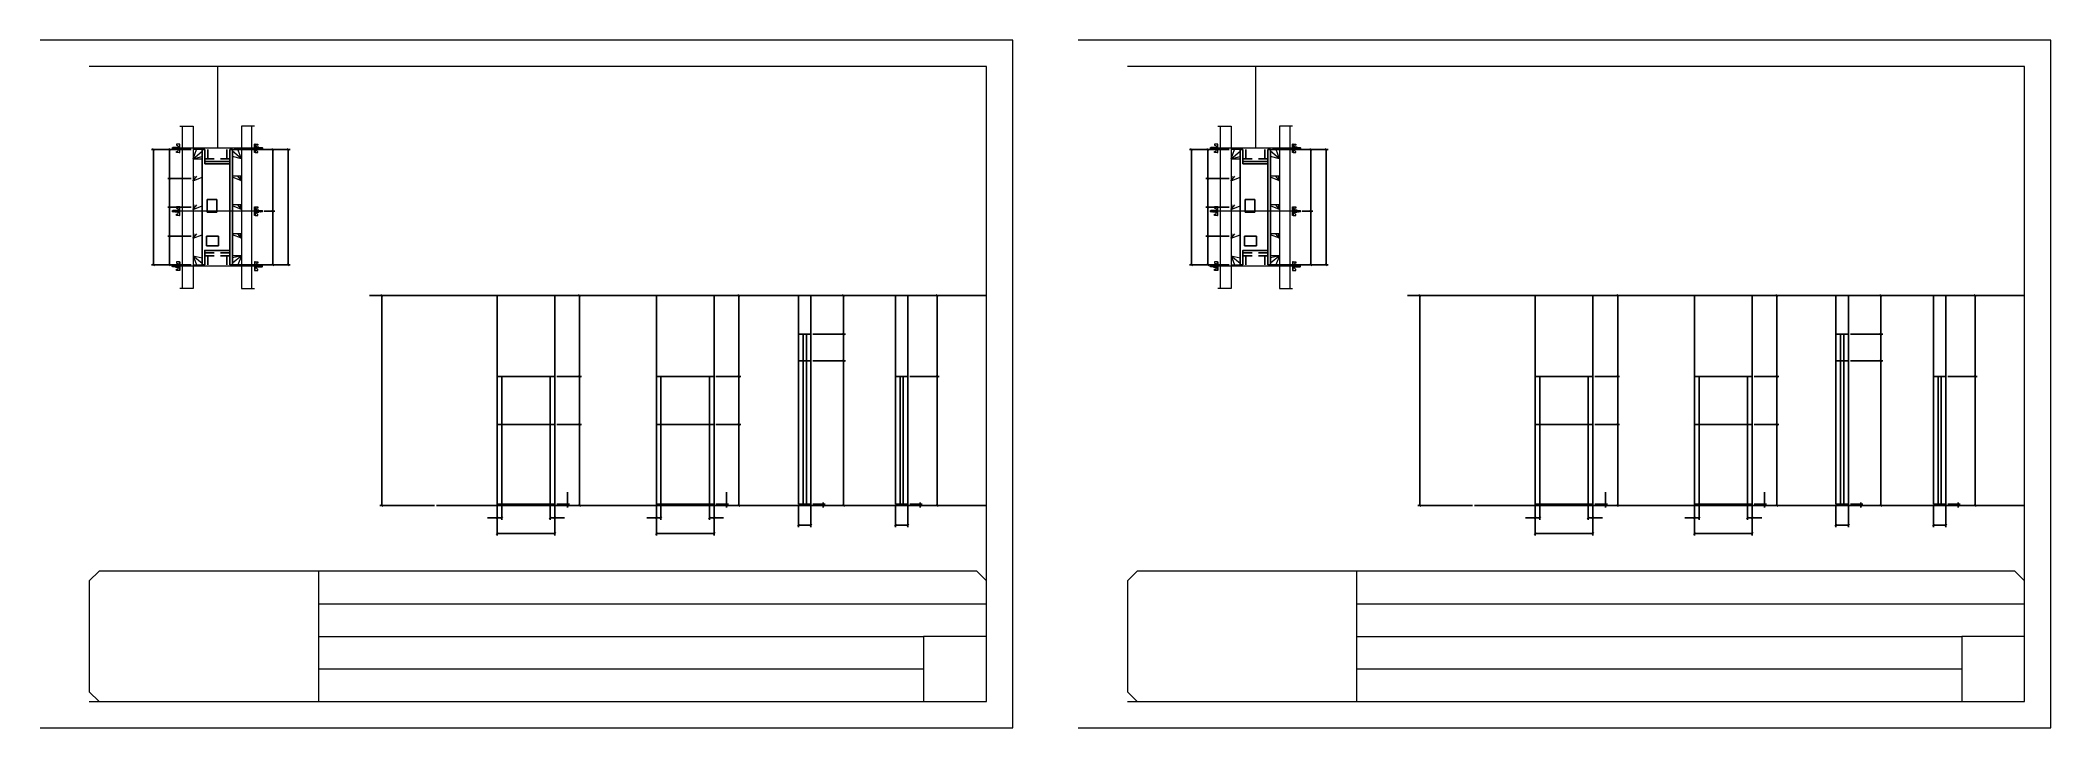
# Model space of a CAD drawing. Header units: metres. Extents: x 4341 to 7411, y 11849 to 12899.
import ezdxf

# ---------------------------------------------------------------- set-up
doc = ezdxf.new("R2010")
doc.units = ezdxf.units.M
for name, color, linetype in [('00 - FELIPE', 7, 'Continuous'), ('CHAPA', 7, 'Continuous'), ('COTA', 7, 'Continuous'), ('Hachura', 7, 'Continuous'), ('Madeira', 7, 'Continuous'), ('NIVEL 2° PAV.', 7, 'Continuous'), ('Nível', 7, 'Continuous'), ('Painéis', 7, 'Continuous'), ('Perfil Metálico', 7, 'Continuous'), ('SARR_2.2x7', 7, 'Continuous'), ('SARRAFO', 7, 'Continuous'), ('SARRAFO DE PRESSAO', 7, 'Continuous'), ('Texto Seção', 7, 'Continuous')]:
    doc.layers.add(name, color=color, linetype=linetype)

msp = doc.modelspace()

# ---------------------------------------------------------------- linework, layer by layer
at = {"layer": '00 - FELIPE', "color": 4, "lineweight": 25}
for p, q in [((5522.2, 12449.8), (5570.8, 12449.8)), ((5567.8, 12408.8), (5567.8, 12449.8)), ((7106.3, 12449.8), (7154.9, 12449.8)), ((7151.9, 12408.8), (7151.9, 12449.8)), ((5522.2, 12408.8), (5570.8, 12408.8)), ((7106.3, 12408.8), (7154.9, 12408.8))]:
    msp.add_line(p, q, dxfattribs=at)
at = {"layer": '00 - FELIPE', "color": 0, "lineweight": 25}
for p, q in [((5569.3, 12448.3), (5566.3, 12451.3)), ((7153.4, 12448.3), (7150.4, 12451.3)), ((5566.3, 12410.3), (5569.3, 12407.3)), ((7150.4, 12410.3), (7153.4, 12407.3))]:
    msp.add_line(p, q, dxfattribs=at)
at = {"layer": 'CHAPA', "color": 1, "lineweight": 25}
for points in [[(4592.6, 12731.5), (4588.6, 12731.5), (4588.6, 12555.5), (4592.6, 12555.5)], [(4592.6, 12731.5), (4588.6, 12731.5), (4588.6, 12555.5), (4592.6, 12555.5)], [(4630.6, 12709.5), (4630.6, 12713.1), (4592.6, 12713.1), (4592.6, 12709.5)], [(4630.6, 12709.5), (4630.6, 12713.1), (4592.6, 12713.1), (4592.6, 12709.5)], [(4630.6, 12731.5), (4634.6, 12731.5), (4634.6, 12555.5), (4630.6, 12555.5)], [(4630.6, 12731.5), (4634.6, 12731.5), (4634.6, 12555.5), (4630.6, 12555.5)], [(6177.6, 12731.5), (6173.6, 12731.5), (6173.6, 12555.5), (6177.6, 12555.5)], [(6177.6, 12731.5), (6173.6, 12731.5), (6173.6, 12555.5), (6177.6, 12555.5)], [(6215.6, 12709.5), (6215.6, 12713.1), (6177.6, 12713.1), (6177.6, 12709.5)], [(6215.6, 12709.5), (6215.6, 12713.1), (6177.6, 12713.1), (6177.6, 12709.5)], [(6215.6, 12731.5), (6219.6, 12731.5), (6219.6, 12555.5), (6215.6, 12555.5)], [(6215.6, 12731.5), (6219.6, 12731.5), (6219.6, 12555.5), (6215.6, 12555.5)], [(4630.6, 12573.9), (4630.6, 12577.5), (4592.6, 12577.5), (4592.6, 12573.9)], [(4630.6, 12573.9), (4630.6, 12577.5), (4592.6, 12577.5), (4592.6, 12573.9)], [(6215.6, 12573.9), (6215.6, 12577.5), (6177.6, 12577.5), (6177.6, 12573.9)], [(6215.6, 12573.9), (6215.6, 12577.5), (6177.6, 12577.5), (6177.6, 12573.9)]]:
    msp.add_lwpolyline(points, dxfattribs=at)
at = {"layer": 'COTA', "color": 241, "lineweight": 25}
for p, q in [((4571.6, 12731.5), (4511, 12731.5)), ((4514, 12555.5), (4514, 12731.5)), ((4571.6, 12731.5), (4535.9, 12731.5)), ((4538.9, 12731.5), (4538.9, 12687.5)), ((4637.6, 12731.5), (4723, 12731.5)), ((4671.6, 12731.5), (4699.3, 12731.5)), ((4696.3, 12731.5), (4696.3, 12637.6)), ((4720, 12555.5), (4720, 12731.5)), ((6156.6, 12731.5), (6096, 12731.5)), ((6099, 12555.5), (6099, 12731.5)), ((6156.6, 12731.5), (6120.9, 12731.5)), ((6123.9, 12731.5), (6123.9, 12687.5)), ((6222.6, 12731.5), (6308, 12731.5)), ((6256.6, 12731.5), (6284.3, 12731.5)), ((6281.3, 12731.5), (6281.3, 12637.6)), ((6305, 12555.5), (6305, 12731.5)), ((4571.6, 12687.5), (4535.9, 12687.5)), ((4571.6, 12687.5), (4535.9, 12687.5)), ((4538.9, 12687.5), (4538.9, 12643.5)), ((6156.6, 12687.5), (6120.9, 12687.5)), ((6156.6, 12687.5), (6120.9, 12687.5)), ((6123.9, 12687.5), (6123.9, 12643.5)), ((4571.6, 12643.5), (4535.9, 12643.5)), ((4571.6, 12643.5), (4535.9, 12643.5)), ((4538.9, 12643.5), (4538.9, 12599.5)), ((4683.4, 12637.6), (4699.3, 12637.6)), ((4683.4, 12637.6), (4699.3, 12637.6)), ((4696.3, 12555.5), (4696.3, 12637.6)), ((6156.6, 12643.5), (6120.9, 12643.5)), ((6156.6, 12643.5), (6120.9, 12643.5)), ((6123.9, 12643.5), (6123.9, 12599.5)), ((6268.4, 12637.6), (6284.3, 12637.6)), ((6268.4, 12637.6), (6284.3, 12637.6)), ((6281.3, 12555.5), (6281.3, 12637.6)), ((4571.6, 12599.5), (4535.9, 12599.5)), ((4571.6, 12599.5), (4535.9, 12599.5)), ((4538.9, 12599.5), (4538.9, 12555.5)), ((6156.6, 12599.5), (6120.9, 12599.5)), ((6156.6, 12599.5), (6120.9, 12599.5)), ((6123.9, 12599.5), (6123.9, 12555.5)), ((4571.6, 12555.5), (4511, 12555.5)), ((4571.6, 12555.5), (4535.9, 12555.5)), ((4637.6, 12555.5), (4723, 12555.5)), ((4671.6, 12555.5), (4699.3, 12555.5)), ((6156.6, 12555.5), (6096, 12555.5)), ((6156.6, 12555.5), (6120.9, 12555.5)), ((6222.6, 12555.5), (6308, 12555.5)), ((6256.6, 12555.5), (6284.3, 12555.5)), ((5127, 12508.8), (5039, 12508.8)), ((5039, 12384.8), (5039, 12508.8)), ((5127, 12384.8), (5127, 12508.8)), ((5370.1, 12508.8), (5282.1, 12508.8)), ((5282.1, 12384.8), (5282.1, 12508.8)), ((5370.1, 12384.8), (5370.1, 12508.8)), ((6712, 12508.8), (6624, 12508.8)), ((6624, 12384.8), (6624, 12508.8)), ((6712, 12384.8), (6712, 12508.8)), ((6955.1, 12508.8), (6867.1, 12508.8)), ((6867.1, 12384.8), (6867.1, 12508.8)), ((6955.1, 12384.8), (6955.1, 12508.8))]:
    msp.add_line(p, q, dxfattribs=at)
at = {"layer": 'COTA', "color": 0, "lineweight": 25}
for p, q in [((4515.5, 12730), (4512.5, 12733)), ((4540.4, 12730), (4537.4, 12733)), ((4697.8, 12730), (4694.8, 12733)), ((4721.5, 12730), (4718.5, 12733)), ((6100.5, 12730), (6097.5, 12733)), ((6125.4, 12730), (6122.4, 12733)), ((6282.8, 12730), (6279.8, 12733)), ((6306.5, 12730), (6303.5, 12733)), ((4537.4, 12689), (4540.4, 12686)), ((4540.4, 12686), (4537.4, 12689)), ((6122.4, 12689), (6125.4, 12686)), ((6125.4, 12686), (6122.4, 12689)), ((4537.4, 12645), (4540.4, 12642)), ((4540.4, 12642), (4537.4, 12645)), ((4697.8, 12636.1), (4694.8, 12639.1)), ((4694.8, 12639.1), (4697.8, 12636.1)), ((6122.4, 12645), (6125.4, 12642)), ((6125.4, 12642), (6122.4, 12645)), ((6282.8, 12636.1), (6279.8, 12639.1)), ((6279.8, 12639.1), (6282.8, 12636.1)), ((4537.4, 12601), (4540.4, 12598)), ((4540.4, 12598), (4537.4, 12601)), ((6122.4, 12601), (6125.4, 12598)), ((6125.4, 12598), (6122.4, 12601)), ((4512.5, 12557), (4515.5, 12554)), ((4537.4, 12557), (4540.4, 12554)), ((4694.8, 12557), (4697.8, 12554)), ((4718.5, 12557), (4721.5, 12554)), ((6097.5, 12557), (6100.5, 12554)), ((6122.4, 12557), (6125.4, 12554)), ((6279.8, 12557), (6282.8, 12554)), ((6303.5, 12557), (6306.5, 12554)), ((5166.4, 12507.3), (5163.4, 12510.3)), ((5409.4, 12507.3), (5406.4, 12510.3)), ((5569.3, 12507.3), (5566.3, 12510.3)), ((5712.3, 12507.3), (5709.3, 12510.3)), ((6751.4, 12507.3), (6748.4, 12510.3)), ((6994.4, 12507.3), (6991.4, 12510.3)), ((7153.4, 12507.3), (7150.4, 12510.3)), ((7297.3, 12507.3), (7294.3, 12510.3)), ((5566.3, 12451.3), (5569.3, 12448.3)), ((7150.4, 12451.3), (7153.4, 12448.3)), ((5569.3, 12407.3), (5566.3, 12410.3)), ((7153.4, 12407.3), (7150.4, 12410.3)), ((5166.4, 12383.3), (5163.4, 12386.3)), ((5163.4, 12386.3), (5166.4, 12383.3)), ((5409.4, 12383.3), (5406.4, 12386.3)), ((5406.4, 12386.3), (5409.4, 12383.3)), ((5709.3, 12386.3), (5712.3, 12383.3)), ((5712.3, 12383.3), (5709.3, 12386.3)), ((6751.4, 12383.3), (6748.4, 12386.3)), ((6748.4, 12386.3), (6751.4, 12383.3)), ((6994.4, 12383.3), (6991.4, 12386.3)), ((6991.4, 12386.3), (6994.4, 12383.3)), ((7294.3, 12386.3), (7297.3, 12383.3)), ((7297.3, 12383.3), (7294.3, 12386.3)), ((5163.4, 12313.3), (5166.4, 12310.3)), ((5166.4, 12310.3), (5163.4, 12313.3)), ((5406.4, 12313.3), (5409.4, 12310.3)), ((5409.4, 12310.3), (5406.4, 12313.3)), ((6748.4, 12313.3), (6751.4, 12310.3)), ((6751.4, 12310.3), (6748.4, 12313.3)), ((6991.4, 12313.3), (6994.4, 12310.3)), ((6994.4, 12310.3), (6991.4, 12313.3)), ((5144.8, 12191.3), (5147.8, 12188.3)), ((5147.8, 12186.3), (5144.8, 12189.3)), ((5163.4, 12189.3), (5166.4, 12186.3)), ((5387.8, 12191.3), (5390.8, 12188.3)), ((5390.8, 12186.3), (5387.8, 12189.3)), ((5406.4, 12189.3), (5409.4, 12186.3)), ((5535.5, 12191.3), (5538.5, 12188.3)), ((5538.5, 12186.3), (5535.5, 12189.3)), ((5566.3, 12189.3), (5569.3, 12186.3)), ((5683.5, 12191.3), (5686.5, 12188.3)), ((5686.5, 12186.3), (5683.5, 12189.3)), ((5709.3, 12189.3), (5712.3, 12186.3)), ((6729.8, 12191.3), (6732.8, 12188.3)), ((6732.8, 12186.3), (6729.8, 12189.3)), ((6748.4, 12189.3), (6751.4, 12186.3)), ((6972.8, 12191.3), (6975.8, 12188.3)), ((6975.8, 12186.3), (6972.8, 12189.3)), ((6991.4, 12189.3), (6994.4, 12186.3)), ((7119.6, 12191.3), (7122.6, 12188.3)), ((7122.6, 12186.3), (7119.6, 12189.3)), ((7150.4, 12189.3), (7153.4, 12186.3)), ((7268.5, 12191.3), (7271.5, 12188.3)), ((7271.5, 12186.3), (7268.5, 12189.3)), ((7294.3, 12189.3), (7297.3, 12186.3)), ((5040.5, 12170.8), (5037.5, 12167.8)), ((5044.5, 12167.8), (5047.5, 12170.8)), ((5121.5, 12170.8), (5118.5, 12167.8)), ((5125.5, 12167.8), (5128.5, 12170.8)), ((5283.6, 12170.8), (5280.6, 12167.8)), ((5287.6, 12167.8), (5290.6, 12170.8)), ((5364.6, 12170.8), (5361.6, 12167.8)), ((5368.6, 12167.8), (5371.6, 12170.8)), ((5500.6, 12159.4), (5497.6, 12156.4)), ((5516.6, 12156.4), (5519.6, 12159.4)), ((5648.6, 12159.4), (5645.6, 12156.4)), ((5664.6, 12156.4), (5667.6, 12159.4)), ((6625.5, 12170.8), (6622.5, 12167.8)), ((6629.5, 12167.8), (6632.5, 12170.8)), ((6706.5, 12170.8), (6703.5, 12167.8)), ((6710.5, 12167.8), (6713.5, 12170.8)), ((6868.6, 12170.8), (6865.6, 12167.8)), ((6872.6, 12167.8), (6875.6, 12170.8)), ((6949.6, 12170.8), (6946.6, 12167.8)), ((6953.6, 12167.8), (6956.6, 12170.8)), ((7084.7, 12159.4), (7081.7, 12156.4)), ((7100.7, 12156.4), (7103.7, 12159.4)), ((7233.6, 12159.4), (7230.6, 12156.4)), ((7249.6, 12156.4), (7252.6, 12159.4)), ((5040.5, 12146.7), (5037.5, 12143.7)), ((5125.5, 12143.7), (5128.5, 12146.7)), ((5283.6, 12146.7), (5280.6, 12143.7)), ((5368.6, 12143.7), (5371.6, 12146.7)), ((6625.5, 12146.7), (6622.5, 12143.7)), ((6710.5, 12143.7), (6713.5, 12146.7)), ((6868.6, 12146.7), (6865.6, 12143.7)), ((6953.6, 12143.7), (6956.6, 12146.7))]:
    msp.add_line(p, q, dxfattribs=at)
at = {"layer": 'COTA', "color": 180, "lineweight": 25}
for p, q in [((4611, 12655.1), (4596, 12655.1)), ((4596, 12655.1), (4596, 12636.1)), ((4611, 12636.1), (4611, 12655.1)), ((6196, 12655.1), (6181, 12655.1)), ((6181, 12655.1), (6181, 12636.1)), ((6196, 12636.1), (6196, 12655.1)), ((4596, 12636.1), (4611, 12636.1)), ((6181, 12636.1), (6196, 12636.1)), ((4613.3, 12599.5), (4595.3, 12599.5)), ((4595.3, 12599.5), (4595.3, 12584.5)), ((4613.3, 12584.5), (4613.3, 12599.5)), ((6198.3, 12599.5), (6180.3, 12599.5)), ((6180.3, 12599.5), (6180.3, 12584.5)), ((6198.3, 12584.5), (6198.3, 12599.5)), ((4595.3, 12584.5), (4613.3, 12584.5)), ((6180.3, 12584.5), (6198.3, 12584.5))]:
    msp.add_line(p, q, dxfattribs=at)
at = {"layer": 'COTA', "color": 4, "lineweight": 25}
for p, q in [((5130, 12508.8), (5167.9, 12508.8)), ((5164.9, 12384.8), (5164.9, 12508.8)), ((5373.1, 12508.8), (5410.9, 12508.8)), ((5407.9, 12384.8), (5407.9, 12508.8)), ((5521.1, 12508.8), (5570.8, 12508.8)), ((5567.8, 12449.8), (5567.8, 12508.8)), ((5669.1, 12508.8), (5713.8, 12508.8)), ((5710.8, 12384.8), (5710.8, 12508.8)), ((6715, 12508.8), (6752.9, 12508.8)), ((6749.9, 12384.8), (6749.9, 12508.8)), ((6958.1, 12508.8), (6995.9, 12508.8)), ((6992.9, 12384.8), (6992.9, 12508.8)), ((7105.2, 12508.8), (7154.9, 12508.8)), ((7151.9, 12449.8), (7151.9, 12508.8)), ((7254.1, 12508.8), (7298.8, 12508.8)), ((7295.8, 12384.8), (7295.8, 12508.8)), ((5521.1, 12449.8), (5570.8, 12449.8)), ((7105.2, 12449.8), (7154.9, 12449.8)), ((5521.1, 12408.8), (5570.8, 12408.8)), ((5567.8, 12187.8), (5567.8, 12408.8)), ((7105.2, 12408.8), (7154.9, 12408.8)), ((7151.9, 12187.8), (7151.9, 12408.8)), ((5130, 12384.8), (5167.9, 12384.8)), ((5130, 12384.8), (5167.9, 12384.8)), ((5164.9, 12311.8), (5164.9, 12384.8)), ((5373.1, 12384.8), (5410.9, 12384.8)), ((5373.1, 12384.8), (5410.9, 12384.8)), ((5407.9, 12311.8), (5407.9, 12384.8)), ((5669.1, 12384.8), (5713.8, 12384.8)), ((5669.1, 12384.8), (5713.8, 12384.8)), ((5710.8, 12187.8), (5710.8, 12384.8)), ((6715, 12384.8), (6752.9, 12384.8)), ((6715, 12384.8), (6752.9, 12384.8)), ((6749.9, 12311.8), (6749.9, 12384.8)), ((6958.1, 12384.8), (6995.9, 12384.8)), ((6958.1, 12384.8), (6995.9, 12384.8)), ((6992.9, 12311.8), (6992.9, 12384.8)), ((7254.1, 12384.8), (7298.8, 12384.8)), ((7254.1, 12384.8), (7298.8, 12384.8)), ((7295.8, 12187.8), (7295.8, 12384.8)), ((5130, 12311.8), (5167.9, 12311.8)), ((5130, 12311.8), (5167.9, 12311.8)), ((5164.9, 12187.8), (5164.9, 12311.8)), ((5373.1, 12311.8), (5410.9, 12311.8)), ((5373.1, 12311.8), (5410.9, 12311.8)), ((5407.9, 12187.8), (5407.9, 12311.8)), ((6715, 12311.8), (6752.9, 12311.8)), ((6715, 12311.8), (6752.9, 12311.8)), ((6749.9, 12187.8), (6749.9, 12311.8)), ((6958.1, 12311.8), (6995.9, 12311.8)), ((6958.1, 12311.8), (6995.9, 12311.8)), ((6992.9, 12187.8), (6992.9, 12311.8)), ((5130, 12189.8), (5149.3, 12189.8)), ((5146.3, 12189.8), (5146.3, 12208.6)), ((5146.3, 12187.8), (5146.3, 12189.8)), ((5373.1, 12189.8), (5392.3, 12189.8)), ((5389.3, 12189.8), (5389.3, 12208.6)), ((5389.3, 12187.8), (5389.3, 12189.8)), ((5521.1, 12189.8), (5540, 12189.8)), ((5537, 12189.8), (5537, 12192.8)), ((5537, 12187.8), (5537, 12189.8)), ((5669.1, 12189.8), (5688, 12189.8)), ((5685, 12189.8), (5685, 12192.8)), ((5685, 12187.8), (5685, 12189.8)), ((6715, 12189.8), (6734.3, 12189.8)), ((6731.3, 12189.8), (6731.3, 12208.6)), ((6731.3, 12187.8), (6731.3, 12189.8)), ((6958.1, 12189.8), (6977.3, 12189.8)), ((6974.3, 12189.8), (6974.3, 12208.6)), ((6974.3, 12187.8), (6974.3, 12189.8)), ((7105.2, 12189.8), (7124.1, 12189.8)), ((7121.1, 12189.8), (7121.1, 12192.8)), ((7121.1, 12187.8), (7121.1, 12189.8)), ((7254.1, 12189.8), (7273, 12189.8)), ((7270, 12189.8), (7270, 12192.8)), ((7270, 12187.8), (7270, 12189.8)), ((5039, 12169.3), (5024.3, 12169.3)), ((5039, 12186.8), (5039, 12142.2)), ((5039, 12184.8), (5039, 12166.3)), ((5046, 12169.3), (5039, 12169.3)), ((5046, 12186.8), (5046, 12166.3)), ((5120, 12186.8), (5120, 12166.3)), ((5120, 12169.3), (5127, 12169.3)), ((5127, 12186.8), (5127, 12142.2)), ((5127, 12184.8), (5127, 12166.3)), ((5127, 12169.3), (5141.8, 12169.3)), ((5130, 12187.8), (5149.3, 12187.8)), ((5130, 12187.8), (5167.9, 12187.8)), ((5146.3, 12187.8), (5146.3, 12184.8)), ((5282.1, 12169.3), (5267.3, 12169.3)), ((5282.1, 12186.8), (5282.1, 12142.2)), ((5282.1, 12184.8), (5282.1, 12166.3)), ((5289.1, 12169.3), (5282.1, 12169.3)), ((5289.1, 12186.8), (5289.1, 12166.3)), ((5363.1, 12186.8), (5363.1, 12166.3)), ((5363.1, 12169.3), (5370.1, 12169.3)), ((5370.1, 12186.8), (5370.1, 12142.2)), ((5370.1, 12184.8), (5370.1, 12166.3)), ((5370.1, 12169.3), (5384.8, 12169.3)), ((5373.1, 12187.8), (5392.3, 12187.8)), ((5373.1, 12187.8), (5410.9, 12187.8)), ((5389.3, 12187.8), (5389.3, 12184.8)), ((5499.1, 12186.8), (5499.1, 12154.9)), ((5499.1, 12157.9), (5518.1, 12157.9)), ((5518.1, 12186.8), (5518.1, 12154.9)), ((5521.1, 12187.8), (5540, 12187.8)), ((5521.1, 12187.8), (5570.8, 12187.8)), ((5537, 12187.8), (5537, 12184.8)), ((5647.1, 12186.8), (5647.1, 12154.9)), ((5647.1, 12157.9), (5666.1, 12157.9)), ((5666.1, 12186.8), (5666.1, 12154.9)), ((5669.1, 12187.8), (5688, 12187.8)), ((5669.1, 12187.8), (5713.8, 12187.8)), ((5685, 12187.8), (5685, 12184.8)), ((6624, 12169.3), (6609.3, 12169.3)), ((6624, 12186.8), (6624, 12142.2)), ((6624, 12184.8), (6624, 12166.3)), ((6631, 12169.3), (6624, 12169.3)), ((6631, 12186.8), (6631, 12166.3)), ((6705, 12186.8), (6705, 12166.3)), ((6705, 12169.3), (6712, 12169.3)), ((6712, 12186.8), (6712, 12142.2)), ((6712, 12184.8), (6712, 12166.3)), ((6712, 12169.3), (6726.8, 12169.3)), ((6715, 12187.8), (6734.3, 12187.8)), ((6715, 12187.8), (6752.9, 12187.8)), ((6731.3, 12187.8), (6731.3, 12184.8)), ((6867.1, 12169.3), (6852.3, 12169.3)), ((6867.1, 12186.8), (6867.1, 12142.2)), ((6867.1, 12184.8), (6867.1, 12166.3)), ((6874.1, 12169.3), (6867.1, 12169.3)), ((6874.1, 12186.8), (6874.1, 12166.3)), ((6948.1, 12186.8), (6948.1, 12166.3)), ((6948.1, 12169.3), (6955.1, 12169.3)), ((6955.1, 12186.8), (6955.1, 12142.2)), ((6955.1, 12184.8), (6955.1, 12166.3)), ((6955.1, 12169.3), (6969.8, 12169.3)), ((6958.1, 12187.8), (6977.3, 12187.8)), ((6958.1, 12187.8), (6995.9, 12187.8)), ((6974.3, 12187.8), (6974.3, 12184.8)), ((7083.2, 12186.8), (7083.2, 12154.9)), ((7083.2, 12157.9), (7102.2, 12157.9)), ((7102.2, 12186.8), (7102.2, 12154.9)), ((7105.2, 12187.8), (7124.1, 12187.8)), ((7105.2, 12187.8), (7154.9, 12187.8)), ((7121.1, 12187.8), (7121.1, 12184.8)), ((7232.1, 12186.8), (7232.1, 12154.9)), ((7232.1, 12157.9), (7251.1, 12157.9)), ((7251.1, 12186.8), (7251.1, 12154.9)), ((7254.1, 12187.8), (7273, 12187.8)), ((7254.1, 12187.8), (7298.8, 12187.8)), ((7270, 12187.8), (7270, 12184.8)), ((5127, 12145.2), (5039, 12145.2)), ((5370.1, 12145.2), (5282.1, 12145.2)), ((6712, 12145.2), (6624, 12145.2)), ((6955.1, 12145.2), (6867.1, 12145.2))]:
    msp.add_line(p, q, dxfattribs=at)
at = {"layer": 'COTA', "color": 241, "lineweight": 25}
for points in [[(5518.1, 12449.8), (5518.1, 12508.8), (5499.1, 12508.8), (5499.1, 12449.8)], [(5666.1, 12384.8), (5666.1, 12508.8), (5647.1, 12508.8), (5647.1, 12384.8)], [(7102.2, 12449.8), (7102.2, 12508.8), (7083.2, 12508.8), (7083.2, 12449.8)], [(7251.1, 12384.8), (7251.1, 12508.8), (7232.1, 12508.8), (7232.1, 12384.8)]]:
    msp.add_lwpolyline(points, dxfattribs=at)
at = {"layer": 'Hachura', "color": 0, "lineweight": 9}
for p, q in [((4543.1, 12734.6), (4542.8, 12734.2)), ((4542.8, 12734.2), (4542.8, 12733)), ((4543.1, 12732.6), (4542.8, 12733)), ((4543.4, 12734.6), (4543.1, 12734.6)), ((4543.1, 12732.6), (4543.1, 12734.6)), ((4543.7, 12732.6), (4543.1, 12733.9)), ((4543.7, 12732.5), (4543.1, 12733.7)), ((4543.1, 12733.1), (4543.4, 12732.5)), ((4543.1, 12732.9), (4543.2, 12732.6)), ((4543.4, 12734.6), (4544.4, 12732.6)), ((4543.4, 12734.6), (4544.4, 12732.6)), ((4543.5, 12734.6), (4544.6, 12732.5)), ((4544.8, 12732.5), (4543.7, 12734.7)), ((4543.7, 12732.6), (4544.4, 12732.6)), ((4544.6, 12734.6), (4543.9, 12734.6)), ((4544.9, 12732.6), (4543.9, 12734.6)), ((4544.6, 12734.6), (4545.5, 12732.6)), ((4544.7, 12734.6), (4545.7, 12732.5)), ((4546, 12732.5), (4544.9, 12734.7)), ((4545.5, 12732.6), (4544.9, 12732.6)), ((4545.7, 12734.6), (4545.1, 12734.6)), ((4546.1, 12732.6), (4545.1, 12734.6)), ((4545.3, 12734.6), (4545.1, 12734.6)), ((4545.7, 12734.6), (4546.7, 12732.6)), ((4545.8, 12734.6), (4546.9, 12732.5)), ((4547.1, 12732.5), (4546.1, 12734.7)), ((4546.3, 12732.6), (4546.1, 12732.6)), ((4546.9, 12734.6), (4546.2, 12734.6)), ((4547.2, 12732.6), (4546.2, 12734.6)), ((4546.3, 12732.6), (4546.7, 12732.6)), ((4546.9, 12734.6), (4547.9, 12732.6)), ((4547.9, 12733.4), (4547.2, 12734.7)), ((4547.2, 12732.6), (4547.9, 12732.6)), ((4547.9, 12733.7), (4547.4, 12734.6)), ((4547.9, 12734.6), (4547.4, 12734.6)), ((4547.9, 12731.9), (4547.9, 12735.2)), ((4547.9, 12731.9), (4547.9, 12735.2)), ((4547.9, 12735.2), (4551.1, 12735.2)), ((4547.9, 12734.2), (4551.1, 12734.2)), ((4547.9, 12732.6), (4551.1, 12732.6)), ((4551.1, 12731.9), (4547.9, 12731.9)), ((4554.6, 12740), (4549.4, 12740)), ((4549.4, 12740), (4549.4, 12738.3)), ((4549.4, 12738.3), (4551.6, 12737.7)), ((4549.4, 12728.8), (4551.6, 12729.3)), ((4549.4, 12727.1), (4549.4, 12728.8)), ((4553.7, 12727.1), (4549.4, 12727.1)), ((4551.1, 12735.5), (4551.1, 12731.6)), ((4553.7, 12735.5), (4551.1, 12735.5)), ((4551.1, 12731.6), (4551.1, 12731.9)), ((4551.1, 12731.6), (4551.1, 12731.9)), ((4551.1, 12731.6), (4553.7, 12731.6)), ((4553.7, 12733.8), (4551.7, 12733.8)), ((4551.7, 12733.3), (4553.7, 12733.3)), ((4551.9, 12737.4), (4551.9, 12735.5)), ((4551.9, 12729.7), (4551.9, 12731.6)), ((4553.6, 12739.8), (4554.6, 12739.8)), ((4553.6, 12739.6), (4554.6, 12739.6)), ((4553.6, 12739.3), (4554.6, 12739.3)), ((4553.6, 12738.8), (4554.6, 12738.8)), ((4553.6, 12738), (4554.6, 12738)), ((4553.6, 12736.6), (4554.6, 12736.6)), ((4553.6, 12730.5), (4554.6, 12730.5)), ((4553.6, 12729.1), (4554.6, 12729.1)), ((4553.6, 12728.2), (4554.6, 12728.2)), ((4553.6, 12727.8), (4554.6, 12727.8)), ((4553.6, 12727.4), (4554.6, 12727.4)), ((4553.6, 12727.2), (4554.6, 12727.2)), ((4553.7, 12740), (4553.7, 12727.1)), ((4553.7, 12740), (4553.7, 12734.8)), ((4553.7, 12733.5), (4553.7, 12735.5)), ((4553.7, 12734.8), (4553.7, 12734.2)), ((4553.7, 12733.5), (4554.6, 12733.5)), ((4553.7, 12727.1), (4554.6, 12727.1)), ((4554, 12734.5), (4553.8, 12734.5)), ((4553.8, 12732.6), (4554.2, 12732.6)), ((4554.4, 12734.5), (4554, 12734.5)), ((4554.6, 12727.1), (4554.6, 12740)), ((4554.6, 12728), (4554.6, 12735.9)), ((4668.6, 12727.1), (4668.6, 12740)), ((4668.6, 12740), (4673.7, 12740)), ((4669.5, 12739.8), (4668.6, 12739.8)), ((4669.5, 12739.6), (4668.6, 12739.6)), ((4669.5, 12739.3), (4668.6, 12739.3)), ((4669.5, 12738.8), (4668.6, 12738.8)), ((4669.5, 12738), (4668.6, 12738)), ((4669.5, 12736.6), (4668.6, 12736.6)), ((4668.6, 12728), (4668.6, 12735.9)), ((4669.5, 12733.5), (4668.6, 12733.5)), ((4669.5, 12730.5), (4668.6, 12730.5)), ((4669.5, 12729.1), (4668.6, 12729.1)), ((4669.5, 12728.2), (4668.6, 12728.2)), ((4669.5, 12727.8), (4668.6, 12727.8)), ((4669.5, 12727.4), (4668.6, 12727.4)), ((4669.5, 12727.2), (4668.6, 12727.2)), ((4669.5, 12727.1), (4668.6, 12727.1)), ((4668.7, 12734.5), (4669.2, 12734.5)), ((4669.3, 12732.6), (4668.9, 12732.6)), ((4669.2, 12734.5), (4669.4, 12734.5)), ((4669.5, 12740), (4669.5, 12727.1)), ((4669.5, 12740), (4669.5, 12734.8)), ((4669.5, 12733.5), (4669.5, 12735.5)), ((4669.5, 12735.5), (4672.1, 12735.5)), ((4669.5, 12734.8), (4669.5, 12734.2)), ((4669.5, 12733.8), (4671.5, 12733.8)), ((4671.5, 12733.3), (4669.5, 12733.3)), ((4672.1, 12731.6), (4669.5, 12731.6)), ((4669.5, 12727.1), (4673.7, 12727.1)), ((4671.3, 12737.4), (4671.3, 12735.5)), ((4671.3, 12729.7), (4671.3, 12731.6)), ((4673.7, 12738.3), (4671.5, 12737.7)), ((4673.7, 12728.8), (4671.5, 12729.3)), ((4672.1, 12735.5), (4672.1, 12731.6)), ((4675.3, 12735.2), (4672.1, 12735.2)), ((4675.3, 12734.2), (4672.1, 12734.2)), ((4675.3, 12732.6), (4672.1, 12732.6)), ((4672.1, 12731.9), (4675.3, 12731.9)), ((4672.1, 12731.6), (4672.1, 12731.9)), ((4672.1, 12731.6), (4672.1, 12731.9)), ((4673.7, 12740), (4673.7, 12738.3)), ((4673.7, 12727.1), (4673.7, 12728.8)), ((4675.2, 12731.9), (4675.2, 12735.2)), ((4675.3, 12731.9), (4675.3, 12735.2)), ((4675.3, 12733.4), (4675.9, 12734.7)), ((4676.2, 12734.6), (4675.3, 12732.6)), ((4675.3, 12733.7), (4675.7, 12734.6)), ((4675.3, 12734.6), (4675.7, 12734.6)), ((4675.9, 12732.6), (4675.3, 12732.6)), ((4675.9, 12732.6), (4676.9, 12734.6)), ((4676, 12732.5), (4677.1, 12734.7)), ((4676.2, 12734.6), (4676.9, 12734.6)), ((4677.3, 12734.6), (4676.2, 12732.5)), ((4677.4, 12734.6), (4676.4, 12732.6)), ((4676.9, 12732.6), (4676.4, 12732.6)), ((4676.9, 12732.6), (4677.1, 12732.6)), ((4677.1, 12732.6), (4678, 12734.6)), ((4677.2, 12732.5), (4678.2, 12734.7)), ((4677.4, 12734.6), (4678, 12734.6)), ((4678.5, 12734.6), (4677.4, 12732.5)), ((4678.6, 12734.6), (4677.6, 12732.6)), ((4677.6, 12732.6), (4678.2, 12732.6)), ((4677.8, 12734.6), (4678, 12734.6)), ((4678.2, 12732.6), (4679.2, 12734.6)), ((4678.3, 12732.5), (4679.4, 12734.7)), ((4678.6, 12734.6), (4679.2, 12734.6)), ((4679.6, 12734.6), (4678.6, 12732.5)), ((4679.7, 12734.6), (4678.8, 12732.6)), ((4679.7, 12734.6), (4678.8, 12732.6)), ((4679.4, 12732.6), (4678.8, 12732.6)), ((4679.4, 12732.6), (4680, 12733.9)), ((4679.5, 12732.5), (4680, 12733.7)), ((4679.7, 12734.6), (4680, 12734.6)), ((4680, 12733.1), (4679.7, 12732.5)), ((4680, 12732.9), (4679.9, 12732.6)), ((4680, 12734.6), (4680.4, 12734.2)), ((4680, 12732.6), (4680, 12734.6)), ((4680, 12732.6), (4680.4, 12733)), ((4680.4, 12734.2), (4680.4, 12733)), ((6128.1, 12734.6), (6127.8, 12734.2)), ((6127.8, 12734.2), (6127.8, 12733)), ((6128.1, 12732.6), (6127.8, 12733)), ((6128.4, 12734.6), (6128.1, 12734.6)), ((6128.1, 12732.6), (6128.1, 12734.6)), ((6128.7, 12732.6), (6128.1, 12733.9)), ((6128.7, 12732.5), (6128.1, 12733.7)), ((6128.1, 12733.1), (6128.4, 12732.5)), ((6128.1, 12732.9), (6128.2, 12732.6)), ((6128.4, 12734.6), (6129.4, 12732.6)), ((6128.4, 12734.6), (6129.4, 12732.6)), ((6128.5, 12734.6), (6129.6, 12732.5)), ((6129.8, 12732.5), (6128.7, 12734.7)), ((6128.7, 12732.6), (6129.4, 12732.6)), ((6129.6, 12734.6), (6128.9, 12734.6)), ((6129.9, 12732.6), (6128.9, 12734.6)), ((6129.6, 12734.6), (6130.5, 12732.6)), ((6129.7, 12734.6), (6130.7, 12732.5)), ((6131, 12732.5), (6129.9, 12734.7)), ((6130.5, 12732.6), (6129.9, 12732.6)), ((6130.7, 12734.6), (6130.1, 12734.6)), ((6131.1, 12732.6), (6130.1, 12734.6)), ((6130.3, 12734.6), (6130.1, 12734.6)), ((6130.7, 12734.6), (6131.7, 12732.6)), ((6130.8, 12734.6), (6131.9, 12732.5)), ((6132.1, 12732.5), (6131.1, 12734.7)), ((6131.3, 12732.6), (6131.1, 12732.6)), ((6131.9, 12734.6), (6131.2, 12734.6)), ((6132.2, 12732.6), (6131.2, 12734.6)), ((6131.3, 12732.6), (6131.7, 12732.6)), ((6131.9, 12734.6), (6132.9, 12732.6)), ((6132.9, 12733.4), (6132.2, 12734.7)), ((6132.2, 12732.6), (6132.9, 12732.6)), ((6132.9, 12733.7), (6132.4, 12734.6)), ((6132.9, 12734.6), (6132.4, 12734.6)), ((6132.9, 12731.9), (6132.9, 12735.2)), ((6132.9, 12731.9), (6132.9, 12735.2)), ((6132.9, 12735.2), (6136.1, 12735.2)), ((6132.9, 12734.2), (6136.1, 12734.2)), ((6132.9, 12732.6), (6136.1, 12732.6)), ((6136.1, 12731.9), (6132.9, 12731.9)), ((6139.6, 12740), (6134.4, 12740)), ((6134.4, 12740), (6134.4, 12738.3)), ((6134.4, 12738.3), (6136.6, 12737.7)), ((6134.4, 12728.8), (6136.6, 12729.3)), ((6134.4, 12727.1), (6134.4, 12728.8)), ((6138.7, 12727.1), (6134.4, 12727.1)), ((6136.1, 12735.5), (6136.1, 12731.6)), ((6138.7, 12735.5), (6136.1, 12735.5)), ((6136.1, 12731.6), (6136.1, 12731.9)), ((6136.1, 12731.6), (6136.1, 12731.9)), ((6136.1, 12731.6), (6138.7, 12731.6)), ((6138.7, 12733.8), (6136.7, 12733.8)), ((6136.7, 12733.3), (6138.7, 12733.3)), ((6136.9, 12737.4), (6136.9, 12735.5)), ((6136.9, 12729.7), (6136.9, 12731.6)), ((6138.6, 12739.8), (6139.6, 12739.8)), ((6138.6, 12739.6), (6139.6, 12739.6)), ((6138.6, 12739.3), (6139.6, 12739.3)), ((6138.6, 12738.8), (6139.6, 12738.8)), ((6138.6, 12738), (6139.6, 12738)), ((6138.6, 12736.6), (6139.6, 12736.6)), ((6138.6, 12730.5), (6139.6, 12730.5)), ((6138.6, 12729.1), (6139.6, 12729.1)), ((6138.6, 12728.2), (6139.6, 12728.2)), ((6138.6, 12727.8), (6139.6, 12727.8)), ((6138.6, 12727.4), (6139.6, 12727.4)), ((6138.6, 12727.2), (6139.6, 12727.2)), ((6138.7, 12740), (6138.7, 12727.1)), ((6138.7, 12740), (6138.7, 12734.8)), ((6138.7, 12733.5), (6138.7, 12735.5)), ((6138.7, 12734.8), (6138.7, 12734.2)), ((6138.7, 12733.5), (6139.6, 12733.5)), ((6138.7, 12727.1), (6139.6, 12727.1)), ((6139, 12734.5), (6138.8, 12734.5)), ((6138.8, 12732.6), (6139.2, 12732.6)), ((6139.4, 12734.5), (6139, 12734.5)), ((6139.6, 12727.1), (6139.6, 12740)), ((6139.6, 12728), (6139.6, 12735.9)), ((6253.6, 12727.1), (6253.6, 12740)), ((6253.6, 12740), (6258.7, 12740)), ((6254.5, 12739.8), (6253.6, 12739.8)), ((6254.5, 12739.6), (6253.6, 12739.6)), ((6254.5, 12739.3), (6253.6, 12739.3)), ((6254.5, 12738.8), (6253.6, 12738.8)), ((6254.5, 12738), (6253.6, 12738)), ((6254.5, 12736.6), (6253.6, 12736.6)), ((6253.6, 12728), (6253.6, 12735.9)), ((6254.5, 12733.5), (6253.6, 12733.5)), ((6254.5, 12730.5), (6253.6, 12730.5)), ((6254.5, 12729.1), (6253.6, 12729.1)), ((6254.5, 12728.2), (6253.6, 12728.2)), ((6254.5, 12727.8), (6253.6, 12727.8)), ((6254.5, 12727.4), (6253.6, 12727.4)), ((6254.5, 12727.2), (6253.6, 12727.2)), ((6254.5, 12727.1), (6253.6, 12727.1)), ((6253.7, 12734.5), (6254.2, 12734.5)), ((6254.3, 12732.6), (6253.9, 12732.6)), ((6254.2, 12734.5), (6254.4, 12734.5)), ((6254.5, 12740), (6254.5, 12727.1)), ((6254.5, 12740), (6254.5, 12734.8)), ((6254.5, 12733.5), (6254.5, 12735.5)), ((6254.5, 12735.5), (6257.1, 12735.5)), ((6254.5, 12734.8), (6254.5, 12734.2)), ((6254.5, 12733.8), (6256.5, 12733.8)), ((6256.5, 12733.3), (6254.5, 12733.3)), ((6257.1, 12731.6), (6254.5, 12731.6)), ((6254.5, 12727.1), (6258.7, 12727.1)), ((6256.3, 12737.4), (6256.3, 12735.5)), ((6256.3, 12729.7), (6256.3, 12731.6)), ((6258.7, 12738.3), (6256.5, 12737.7)), ((6258.7, 12728.8), (6256.5, 12729.3)), ((6257.1, 12735.5), (6257.1, 12731.6)), ((6260.3, 12735.2), (6257.1, 12735.2)), ((6260.3, 12734.2), (6257.1, 12734.2)), ((6260.3, 12732.6), (6257.1, 12732.6)), ((6257.1, 12731.9), (6260.3, 12731.9)), ((6257.1, 12731.6), (6257.1, 12731.9)), ((6257.1, 12731.6), (6257.1, 12731.9)), ((6258.7, 12740), (6258.7, 12738.3)), ((6258.7, 12727.1), (6258.7, 12728.8)), ((6260.2, 12731.9), (6260.2, 12735.2)), ((6260.3, 12731.9), (6260.3, 12735.2)), ((6260.3, 12733.4), (6260.9, 12734.7)), ((6261.2, 12734.6), (6260.3, 12732.6)), ((6260.3, 12733.7), (6260.7, 12734.6)), ((6260.3, 12734.6), (6260.7, 12734.6)), ((6260.9, 12732.6), (6260.3, 12732.6)), ((6260.9, 12732.6), (6261.9, 12734.6)), ((6261, 12732.5), (6262.1, 12734.7)), ((6261.2, 12734.6), (6261.9, 12734.6)), ((6262.3, 12734.6), (6261.2, 12732.5)), ((6262.4, 12734.6), (6261.4, 12732.6)), ((6261.9, 12732.6), (6261.4, 12732.6)), ((6261.9, 12732.6), (6262.1, 12732.6)), ((6262.1, 12732.6), (6263, 12734.6)), ((6262.2, 12732.5), (6263.2, 12734.7)), ((6262.4, 12734.6), (6263, 12734.6)), ((6263.5, 12734.6), (6262.4, 12732.5)), ((6263.6, 12734.6), (6262.6, 12732.6)), ((6262.6, 12732.6), (6263.2, 12732.6)), ((6262.8, 12734.6), (6263, 12734.6)), ((6263.2, 12732.6), (6264.2, 12734.6)), ((6263.3, 12732.5), (6264.4, 12734.7)), ((6263.6, 12734.6), (6264.2, 12734.6)), ((6264.6, 12734.6), (6263.6, 12732.5)), ((6264.7, 12734.6), (6263.8, 12732.6)), ((6264.7, 12734.6), (6263.8, 12732.6)), ((6264.4, 12732.6), (6263.8, 12732.6)), ((6264.4, 12732.6), (6265, 12733.9)), ((6264.5, 12732.5), (6265, 12733.7)), ((6264.7, 12734.6), (6265, 12734.6)), ((6265, 12733.1), (6264.7, 12732.5)), ((6265, 12732.9), (6264.9, 12732.6)), ((6265, 12734.6), (6265.4, 12734.2)), ((6265, 12732.6), (6265, 12734.6)), ((6265, 12732.6), (6265.4, 12733)), ((6265.4, 12734.2), (6265.4, 12733)), ((4543.1, 12638.6), (4542.8, 12638.2)), ((4542.8, 12638.2), (4542.8, 12637)), ((4543.1, 12636.6), (4542.8, 12637)), ((4543.4, 12638.6), (4543.1, 12638.6)), ((4543.1, 12636.6), (4543.1, 12638.6)), ((4543.7, 12636.6), (4543.1, 12637.9)), ((4543.7, 12636.5), (4543.1, 12637.7)), ((4543.1, 12637.1), (4543.4, 12636.5)), ((4543.1, 12636.9), (4543.2, 12636.6)), ((4543.4, 12638.6), (4544.4, 12636.6)), ((4543.4, 12638.6), (4544.4, 12636.6)), ((4543.5, 12638.6), (4544.6, 12636.5)), ((4544.8, 12636.5), (4543.7, 12638.7)), ((4543.7, 12636.6), (4544.4, 12636.6)), ((4544.6, 12638.6), (4543.9, 12638.6)), ((4544.9, 12636.6), (4543.9, 12638.6)), ((4544.6, 12638.6), (4545.5, 12636.6)), ((4544.7, 12638.6), (4545.7, 12636.5)), ((4546, 12636.5), (4544.9, 12638.7)), ((4545.5, 12636.6), (4544.9, 12636.6)), ((4545.7, 12638.6), (4545.1, 12638.6)), ((4546.1, 12636.6), (4545.1, 12638.6)), ((4545.3, 12638.6), (4545.1, 12638.6)), ((4545.7, 12638.6), (4546.7, 12636.6)), ((4545.8, 12638.6), (4546.9, 12636.5)), ((4547.1, 12636.5), (4546.1, 12638.7)), ((4546.3, 12636.6), (4546.1, 12636.6)), ((4546.9, 12638.6), (4546.2, 12638.6)), ((4547.2, 12636.6), (4546.2, 12638.6)), ((4546.3, 12636.6), (4546.7, 12636.6)), ((4546.9, 12638.6), (4547.9, 12636.6)), ((4547.9, 12637.4), (4547.2, 12638.7)), ((4547.2, 12636.6), (4547.9, 12636.6)), ((4547.9, 12637.7), (4547.4, 12638.6)), ((4547.9, 12638.6), (4547.4, 12638.6)), ((4547.9, 12635.9), (4547.9, 12639.2)), ((4547.9, 12635.9), (4547.9, 12639.2)), ((4547.9, 12639.2), (4551.1, 12639.2)), ((4547.9, 12638.2), (4551.1, 12638.2)), ((4547.9, 12636.6), (4551.1, 12636.6)), ((4551.1, 12635.9), (4547.9, 12635.9)), ((4554.6, 12644), (4549.4, 12644)), ((4549.4, 12644), (4549.4, 12642.3)), ((4549.4, 12642.3), (4551.6, 12641.7)), ((4549.4, 12632.8), (4551.6, 12633.3)), ((4549.4, 12631.1), (4549.4, 12632.8)), ((4553.7, 12631.1), (4549.4, 12631.1)), ((4551.1, 12639.5), (4551.1, 12635.6)), ((4553.7, 12639.5), (4551.1, 12639.5)), ((4551.1, 12635.6), (4551.1, 12635.9)), ((4551.1, 12635.6), (4551.1, 12635.9)), ((4551.1, 12635.6), (4553.7, 12635.6)), ((4553.7, 12637.8), (4551.7, 12637.8)), ((4551.7, 12637.3), (4553.7, 12637.3)), ((4551.9, 12641.4), (4551.9, 12639.5)), ((4551.9, 12633.7), (4551.9, 12635.6)), ((4553.6, 12643.8), (4554.6, 12643.8)), ((4553.6, 12643.6), (4554.6, 12643.6)), ((4553.6, 12643.3), (4554.6, 12643.3)), ((4553.6, 12642.8), (4554.6, 12642.8)), ((4553.6, 12642), (4554.6, 12642)), ((4553.6, 12640.6), (4554.6, 12640.6)), ((4553.6, 12634.5), (4554.6, 12634.5)), ((4553.6, 12633.1), (4554.6, 12633.1)), ((4553.6, 12632.2), (4554.6, 12632.2)), ((4553.6, 12631.8), (4554.6, 12631.8)), ((4553.6, 12631.4), (4554.6, 12631.4)), ((4553.6, 12631.2), (4554.6, 12631.2)), ((4553.7, 12644), (4553.7, 12631.1)), ((4553.7, 12644), (4553.7, 12638.8)), ((4553.7, 12637.5), (4553.7, 12639.5)), ((4553.7, 12638.8), (4553.7, 12638.2)), ((4553.7, 12637.5), (4554.6, 12637.5)), ((4553.7, 12631.1), (4554.6, 12631.1)), ((4554, 12638.5), (4553.8, 12638.5)), ((4553.8, 12636.6), (4554.2, 12636.6)), ((4554.4, 12638.5), (4554, 12638.5)), ((4554.6, 12631.1), (4554.6, 12644)), ((4554.6, 12632), (4554.6, 12639.9)), ((4668.6, 12631.1), (4668.6, 12644)), ((4668.6, 12644), (4673.7, 12644)), ((4669.5, 12643.8), (4668.6, 12643.8)), ((4669.5, 12643.6), (4668.6, 12643.6)), ((4669.5, 12643.3), (4668.6, 12643.3)), ((4669.5, 12642.8), (4668.6, 12642.8)), ((4669.5, 12642), (4668.6, 12642)), ((4669.5, 12640.6), (4668.6, 12640.6)), ((4668.6, 12632), (4668.6, 12639.9)), ((4669.5, 12637.5), (4668.6, 12637.5)), ((4669.5, 12634.5), (4668.6, 12634.5)), ((4669.5, 12633.1), (4668.6, 12633.1)), ((4669.5, 12632.2), (4668.6, 12632.2)), ((4669.5, 12631.8), (4668.6, 12631.8)), ((4669.5, 12631.4), (4668.6, 12631.4)), ((4669.5, 12631.2), (4668.6, 12631.2)), ((4669.5, 12631.1), (4668.6, 12631.1)), ((4668.7, 12638.5), (4669.2, 12638.5)), ((4669.3, 12636.6), (4668.9, 12636.6)), ((4669.2, 12638.5), (4669.4, 12638.5)), ((4669.5, 12644), (4669.5, 12631.1)), ((4669.5, 12644), (4669.5, 12638.8)), ((4669.5, 12637.5), (4669.5, 12639.5)), ((4669.5, 12639.5), (4672.1, 12639.5)), ((4669.5, 12638.8), (4669.5, 12638.2)), ((4669.5, 12637.8), (4671.5, 12637.8)), ((4671.5, 12637.3), (4669.5, 12637.3)), ((4672.1, 12635.6), (4669.5, 12635.6)), ((4669.5, 12631.1), (4673.7, 12631.1)), ((4671.3, 12641.4), (4671.3, 12639.5)), ((4671.3, 12633.7), (4671.3, 12635.6)), ((4673.7, 12642.3), (4671.5, 12641.7)), ((4673.7, 12632.8), (4671.5, 12633.3)), ((4672.1, 12639.5), (4672.1, 12635.6)), ((4675.3, 12639.2), (4672.1, 12639.2)), ((4675.3, 12638.2), (4672.1, 12638.2)), ((4675.3, 12636.6), (4672.1, 12636.6)), ((4672.1, 12635.9), (4675.3, 12635.9)), ((4672.1, 12635.6), (4672.1, 12635.9)), ((4672.1, 12635.6), (4672.1, 12635.9)), ((4673.7, 12644), (4673.7, 12642.3)), ((4673.7, 12631.1), (4673.7, 12632.8)), ((4675.2, 12635.9), (4675.2, 12639.2)), ((4675.3, 12635.9), (4675.3, 12639.2)), ((4675.3, 12637.4), (4675.9, 12638.7)), ((4676.2, 12638.6), (4675.3, 12636.6)), ((4675.3, 12637.7), (4675.7, 12638.6)), ((4675.3, 12638.6), (4675.7, 12638.6)), ((4675.9, 12636.6), (4675.3, 12636.6)), ((4675.9, 12636.6), (4676.9, 12638.6)), ((4676, 12636.5), (4677.1, 12638.7)), ((4676.2, 12638.6), (4676.9, 12638.6)), ((4677.3, 12638.6), (4676.2, 12636.5)), ((4677.4, 12638.6), (4676.4, 12636.6)), ((4676.9, 12636.6), (4676.4, 12636.6)), ((4676.9, 12636.6), (4677.1, 12636.6)), ((4677.1, 12636.6), (4678, 12638.6)), ((4677.2, 12636.5), (4678.2, 12638.7)), ((4677.4, 12638.6), (4678, 12638.6)), ((4678.5, 12638.6), (4677.4, 12636.5)), ((4678.6, 12638.6), (4677.6, 12636.6)), ((4677.6, 12636.6), (4678.2, 12636.6)), ((4677.8, 12638.6), (4678, 12638.6)), ((4678.2, 12636.6), (4679.2, 12638.6)), ((4678.3, 12636.5), (4679.4, 12638.7)), ((4678.6, 12638.6), (4679.2, 12638.6)), ((4679.6, 12638.6), (4678.6, 12636.5)), ((4679.7, 12638.6), (4678.8, 12636.6)), ((4679.7, 12638.6), (4678.8, 12636.6)), ((4679.4, 12636.6), (4678.8, 12636.6)), ((4679.4, 12636.6), (4680, 12637.9)), ((4679.5, 12636.5), (4680, 12637.7)), ((4679.7, 12638.6), (4680, 12638.6)), ((4680, 12637.1), (4679.7, 12636.5)), ((4680, 12636.9), (4679.9, 12636.6)), ((4680, 12638.6), (4680.4, 12638.2)), ((4680, 12636.6), (4680, 12638.6)), ((4680, 12636.6), (4680.4, 12637)), ((4680.4, 12638.2), (4680.4, 12637)), ((6128.1, 12638.6), (6127.8, 12638.2)), ((6127.8, 12638.2), (6127.8, 12637)), ((6128.1, 12636.6), (6127.8, 12637)), ((6128.4, 12638.6), (6128.1, 12638.6)), ((6128.1, 12636.6), (6128.1, 12638.6)), ((6128.7, 12636.6), (6128.1, 12637.9)), ((6128.7, 12636.5), (6128.1, 12637.7)), ((6128.1, 12637.1), (6128.4, 12636.5)), ((6128.1, 12636.9), (6128.2, 12636.6)), ((6128.4, 12638.6), (6129.4, 12636.6)), ((6128.4, 12638.6), (6129.4, 12636.6)), ((6128.5, 12638.6), (6129.6, 12636.5)), ((6129.8, 12636.5), (6128.7, 12638.7)), ((6128.7, 12636.6), (6129.4, 12636.6)), ((6129.6, 12638.6), (6128.9, 12638.6)), ((6129.9, 12636.6), (6128.9, 12638.6)), ((6129.6, 12638.6), (6130.5, 12636.6)), ((6129.7, 12638.6), (6130.7, 12636.5)), ((6131, 12636.5), (6129.9, 12638.7)), ((6130.5, 12636.6), (6129.9, 12636.6)), ((6130.7, 12638.6), (6130.1, 12638.6)), ((6131.1, 12636.6), (6130.1, 12638.6)), ((6130.3, 12638.6), (6130.1, 12638.6)), ((6130.7, 12638.6), (6131.7, 12636.6)), ((6130.8, 12638.6), (6131.9, 12636.5)), ((6132.1, 12636.5), (6131.1, 12638.7)), ((6131.3, 12636.6), (6131.1, 12636.6)), ((6131.9, 12638.6), (6131.2, 12638.6)), ((6132.2, 12636.6), (6131.2, 12638.6)), ((6131.3, 12636.6), (6131.7, 12636.6)), ((6131.9, 12638.6), (6132.9, 12636.6)), ((6132.9, 12637.4), (6132.2, 12638.7)), ((6132.2, 12636.6), (6132.9, 12636.6)), ((6132.9, 12637.7), (6132.4, 12638.6)), ((6132.9, 12638.6), (6132.4, 12638.6)), ((6132.9, 12635.9), (6132.9, 12639.2)), ((6132.9, 12635.9), (6132.9, 12639.2)), ((6132.9, 12639.2), (6136.1, 12639.2)), ((6132.9, 12638.2), (6136.1, 12638.2)), ((6132.9, 12636.6), (6136.1, 12636.6)), ((6136.1, 12635.9), (6132.9, 12635.9)), ((6139.6, 12644), (6134.4, 12644)), ((6134.4, 12644), (6134.4, 12642.3)), ((6134.4, 12642.3), (6136.6, 12641.7)), ((6134.4, 12632.8), (6136.6, 12633.3)), ((6134.4, 12631.1), (6134.4, 12632.8)), ((6138.7, 12631.1), (6134.4, 12631.1)), ((6136.1, 12639.5), (6136.1, 12635.6)), ((6138.7, 12639.5), (6136.1, 12639.5)), ((6136.1, 12635.6), (6136.1, 12635.9)), ((6136.1, 12635.6), (6136.1, 12635.9)), ((6136.1, 12635.6), (6138.7, 12635.6)), ((6138.7, 12637.8), (6136.7, 12637.8)), ((6136.7, 12637.3), (6138.7, 12637.3)), ((6136.9, 12641.4), (6136.9, 12639.5)), ((6136.9, 12633.7), (6136.9, 12635.6)), ((6138.6, 12643.8), (6139.6, 12643.8)), ((6138.6, 12643.6), (6139.6, 12643.6)), ((6138.6, 12643.3), (6139.6, 12643.3)), ((6138.6, 12642.8), (6139.6, 12642.8)), ((6138.6, 12642), (6139.6, 12642)), ((6138.6, 12640.6), (6139.6, 12640.6)), ((6138.6, 12634.5), (6139.6, 12634.5)), ((6138.6, 12633.1), (6139.6, 12633.1)), ((6138.6, 12632.2), (6139.6, 12632.2)), ((6138.6, 12631.8), (6139.6, 12631.8)), ((6138.6, 12631.4), (6139.6, 12631.4)), ((6138.6, 12631.2), (6139.6, 12631.2)), ((6138.7, 12644), (6138.7, 12631.1)), ((6138.7, 12644), (6138.7, 12638.8)), ((6138.7, 12637.5), (6138.7, 12639.5)), ((6138.7, 12638.8), (6138.7, 12638.2)), ((6138.7, 12637.5), (6139.6, 12637.5)), ((6138.7, 12631.1), (6139.6, 12631.1)), ((6139, 12638.5), (6138.8, 12638.5)), ((6138.8, 12636.6), (6139.2, 12636.6)), ((6139.4, 12638.5), (6139, 12638.5)), ((6139.6, 12631.1), (6139.6, 12644)), ((6139.6, 12632), (6139.6, 12639.9)), ((6253.6, 12631.1), (6253.6, 12644)), ((6253.6, 12644), (6258.7, 12644)), ((6254.5, 12643.8), (6253.6, 12643.8)), ((6254.5, 12643.6), (6253.6, 12643.6)), ((6254.5, 12643.3), (6253.6, 12643.3)), ((6254.5, 12642.8), (6253.6, 12642.8)), ((6254.5, 12642), (6253.6, 12642)), ((6254.5, 12640.6), (6253.6, 12640.6)), ((6253.6, 12632), (6253.6, 12639.9)), ((6254.5, 12637.5), (6253.6, 12637.5)), ((6254.5, 12634.5), (6253.6, 12634.5)), ((6254.5, 12633.1), (6253.6, 12633.1)), ((6254.5, 12632.2), (6253.6, 12632.2)), ((6254.5, 12631.8), (6253.6, 12631.8)), ((6254.5, 12631.4), (6253.6, 12631.4)), ((6254.5, 12631.2), (6253.6, 12631.2)), ((6254.5, 12631.1), (6253.6, 12631.1)), ((6253.7, 12638.5), (6254.2, 12638.5)), ((6254.3, 12636.6), (6253.9, 12636.6)), ((6254.2, 12638.5), (6254.4, 12638.5)), ((6254.5, 12644), (6254.5, 12631.1)), ((6254.5, 12644), (6254.5, 12638.8)), ((6254.5, 12637.5), (6254.5, 12639.5)), ((6254.5, 12639.5), (6257.1, 12639.5)), ((6254.5, 12638.8), (6254.5, 12638.2)), ((6254.5, 12637.8), (6256.5, 12637.8)), ((6256.5, 12637.3), (6254.5, 12637.3)), ((6257.1, 12635.6), (6254.5, 12635.6)), ((6254.5, 12631.1), (6258.7, 12631.1)), ((6256.3, 12641.4), (6256.3, 12639.5)), ((6256.3, 12633.7), (6256.3, 12635.6)), ((6258.7, 12642.3), (6256.5, 12641.7)), ((6258.7, 12632.8), (6256.5, 12633.3)), ((6257.1, 12639.5), (6257.1, 12635.6)), ((6260.3, 12639.2), (6257.1, 12639.2)), ((6260.3, 12638.2), (6257.1, 12638.2)), ((6260.3, 12636.6), (6257.1, 12636.6)), ((6257.1, 12635.9), (6260.3, 12635.9)), ((6257.1, 12635.6), (6257.1, 12635.9)), ((6257.1, 12635.6), (6257.1, 12635.9)), ((6258.7, 12644), (6258.7, 12642.3)), ((6258.7, 12631.1), (6258.7, 12632.8)), ((6260.2, 12635.9), (6260.2, 12639.2)), ((6260.3, 12635.9), (6260.3, 12639.2)), ((6260.3, 12637.4), (6260.9, 12638.7)), ((6261.2, 12638.6), (6260.3, 12636.6)), ((6260.3, 12637.7), (6260.7, 12638.6)), ((6260.3, 12638.6), (6260.7, 12638.6)), ((6260.9, 12636.6), (6260.3, 12636.6)), ((6260.9, 12636.6), (6261.9, 12638.6)), ((6261, 12636.5), (6262.1, 12638.7)), ((6261.2, 12638.6), (6261.9, 12638.6)), ((6262.3, 12638.6), (6261.2, 12636.5)), ((6262.4, 12638.6), (6261.4, 12636.6)), ((6261.9, 12636.6), (6261.4, 12636.6)), ((6261.9, 12636.6), (6262.1, 12636.6)), ((6262.1, 12636.6), (6263, 12638.6)), ((6262.2, 12636.5), (6263.2, 12638.7)), ((6262.4, 12638.6), (6263, 12638.6)), ((6263.5, 12638.6), (6262.4, 12636.5)), ((6263.6, 12638.6), (6262.6, 12636.6)), ((6262.6, 12636.6), (6263.2, 12636.6)), ((6262.8, 12638.6), (6263, 12638.6)), ((6263.2, 12636.6), (6264.2, 12638.6)), ((6263.3, 12636.5), (6264.4, 12638.7)), ((6263.6, 12638.6), (6264.2, 12638.6)), ((6264.6, 12638.6), (6263.6, 12636.5)), ((6264.7, 12638.6), (6263.8, 12636.6)), ((6264.7, 12638.6), (6263.8, 12636.6)), ((6264.4, 12636.6), (6263.8, 12636.6)), ((6264.4, 12636.6), (6265, 12637.9)), ((6264.5, 12636.5), (6265, 12637.7)), ((6264.7, 12638.6), (6265, 12638.6)), ((6265, 12637.1), (6264.7, 12636.5)), ((6265, 12636.9), (6264.9, 12636.6)), ((6265, 12638.6), (6265.4, 12638.2)), ((6265, 12636.6), (6265, 12638.6)), ((6265, 12636.6), (6265.4, 12637)), ((6265.4, 12638.2), (6265.4, 12637)), ((4553.7, 12560), (4549.4, 12560)), ((4549.4, 12560), (4549.4, 12558.3)), ((4549.4, 12558.3), (4551.6, 12557.7)), ((4551.9, 12557.4), (4551.9, 12555.5)), ((4553.6, 12559.8), (4554.6, 12559.8)), ((4553.6, 12559.6), (4554.6, 12559.6)), ((4553.6, 12559.3), (4554.6, 12559.3)), ((4553.6, 12558.8), (4554.6, 12558.8)), ((4553.6, 12558), (4554.6, 12558)), ((4553.6, 12556.6), (4554.6, 12556.6)), ((4553.7, 12547.1), (4553.7, 12560)), ((4553.7, 12560), (4554.6, 12560)), ((4554.6, 12560), (4554.6, 12547.1)), ((4554.6, 12559), (4554.6, 12551.2)), ((4668.6, 12560), (4668.6, 12547.1)), ((4669.5, 12560), (4668.6, 12560)), ((4669.5, 12559.8), (4668.6, 12559.8)), ((4669.5, 12559.6), (4668.6, 12559.6)), ((4669.5, 12559.3), (4668.6, 12559.3)), ((4668.6, 12559), (4668.6, 12551.2)), ((4669.5, 12558.8), (4668.6, 12558.8)), ((4669.5, 12558), (4668.6, 12558)), ((4669.5, 12556.6), (4668.6, 12556.6)), ((4669.5, 12547.1), (4669.5, 12560)), ((4669.5, 12560), (4673.7, 12560)), ((4671.3, 12557.4), (4671.3, 12555.5)), ((4673.7, 12558.3), (4671.5, 12557.7)), ((4673.7, 12560), (4673.7, 12558.3)), ((6138.7, 12560), (6134.4, 12560)), ((6134.4, 12560), (6134.4, 12558.3)), ((6134.4, 12558.3), (6136.6, 12557.7)), ((6136.9, 12557.4), (6136.9, 12555.5)), ((6138.6, 12559.8), (6139.6, 12559.8)), ((6138.6, 12559.6), (6139.6, 12559.6)), ((6138.6, 12559.3), (6139.6, 12559.3)), ((6138.6, 12558.8), (6139.6, 12558.8)), ((6138.6, 12558), (6139.6, 12558)), ((6138.6, 12556.6), (6139.6, 12556.6)), ((6138.7, 12547.1), (6138.7, 12560)), ((6138.7, 12560), (6139.6, 12560)), ((6139.6, 12560), (6139.6, 12547.1)), ((6139.6, 12559), (6139.6, 12551.2)), ((6253.6, 12560), (6253.6, 12547.1)), ((6254.5, 12560), (6253.6, 12560)), ((6254.5, 12559.8), (6253.6, 12559.8)), ((6254.5, 12559.6), (6253.6, 12559.6)), ((6254.5, 12559.3), (6253.6, 12559.3)), ((6253.6, 12559), (6253.6, 12551.2)), ((6254.5, 12558.8), (6253.6, 12558.8)), ((6254.5, 12558), (6253.6, 12558)), ((6254.5, 12556.6), (6253.6, 12556.6)), ((6254.5, 12547.1), (6254.5, 12560)), ((6254.5, 12560), (6258.7, 12560)), ((6256.3, 12557.4), (6256.3, 12555.5)), ((6258.7, 12558.3), (6256.5, 12557.7)), ((6258.7, 12560), (6258.7, 12558.3)), ((4543.1, 12554.4), (4542.8, 12554.1)), ((4542.8, 12552.8), (4542.8, 12554.1)), ((4543.1, 12552.5), (4542.8, 12552.8)), ((4543.1, 12553.9), (4543.4, 12554.6)), ((4543.7, 12554.5), (4543.1, 12553.4)), ((4543.1, 12554.2), (4543.2, 12554.4)), ((4543.7, 12554.4), (4543.1, 12553.1)), ((4543.1, 12554.4), (4543.1, 12552.5)), ((4543.4, 12552.5), (4543.1, 12552.5)), ((4543.4, 12552.5), (4544.4, 12554.4)), ((4543.4, 12552.5), (4544.4, 12554.4)), ((4543.5, 12552.4), (4544.6, 12554.6)), ((4544.8, 12554.5), (4543.7, 12552.4)), ((4543.7, 12554.4), (4544.4, 12554.4)), ((4544.9, 12554.4), (4543.9, 12552.5)), ((4544.6, 12552.5), (4543.9, 12552.5)), ((4544.6, 12552.5), (4545.5, 12554.4)), ((4544.7, 12552.4), (4545.7, 12554.6)), ((4546, 12554.5), (4544.9, 12552.4)), ((4545.5, 12554.4), (4544.9, 12554.4)), ((4546.1, 12554.4), (4545.1, 12552.5)), ((4545.7, 12552.5), (4545.1, 12552.5)), ((4545.3, 12552.5), (4545.1, 12552.5)), ((4545.7, 12552.5), (4546.7, 12554.4)), ((4545.8, 12552.4), (4546.9, 12554.6)), ((4547.1, 12554.5), (4546.1, 12552.4)), ((4546.3, 12554.4), (4546.1, 12554.4)), ((4547.2, 12554.4), (4546.2, 12552.5)), ((4546.9, 12552.5), (4546.2, 12552.5)), ((4546.3, 12554.4), (4546.7, 12554.4)), ((4546.9, 12552.5), (4547.9, 12554.4)), ((4547.2, 12554.4), (4547.9, 12554.4)), ((4547.9, 12553.7), (4547.2, 12552.4)), ((4547.9, 12553.4), (4547.4, 12552.5)), ((4547.9, 12552.5), (4547.4, 12552.5)), ((4547.9, 12555.2), (4547.9, 12551.9)), ((4547.9, 12555.2), (4547.9, 12551.9)), ((4551.1, 12555.2), (4547.9, 12555.2)), ((4547.9, 12554.4), (4551.1, 12554.4)), ((4547.9, 12552.9), (4551.1, 12552.9)), ((4547.9, 12551.9), (4551.1, 12551.9)), ((4549.4, 12548.8), (4551.6, 12549.3)), ((4549.4, 12547.1), (4549.4, 12548.8)), ((4554.6, 12547.1), (4549.4, 12547.1)), ((4551.1, 12551.6), (4551.1, 12555.5)), ((4551.1, 12555.5), (4553.7, 12555.5)), ((4551.1, 12555.5), (4551.1, 12555.2)), ((4551.1, 12555.5), (4551.1, 12555.2)), ((4553.7, 12551.6), (4551.1, 12551.6)), ((4551.7, 12553.7), (4553.7, 12553.7)), ((4553.7, 12553.2), (4551.7, 12553.2)), ((4551.9, 12549.7), (4551.9, 12551.6)), ((4553.6, 12550.5), (4554.6, 12550.5)), ((4553.6, 12549.1), (4554.6, 12549.1)), ((4553.6, 12548.2), (4554.6, 12548.2)), ((4553.6, 12547.8), (4554.6, 12547.8)), ((4553.6, 12547.4), (4554.6, 12547.4)), ((4553.6, 12547.2), (4554.6, 12547.2)), ((4553.7, 12553.5), (4553.7, 12551.6)), ((4553.7, 12553.5), (4554.6, 12553.5)), ((4553.7, 12552.2), (4553.7, 12552.9)), ((4553.7, 12547.1), (4553.7, 12552.2)), ((4553.8, 12554.5), (4554.2, 12554.5)), ((4554, 12552.6), (4553.8, 12552.6)), ((4554.4, 12552.6), (4554, 12552.6)), ((4669.5, 12553.5), (4668.6, 12553.5)), ((4669.5, 12550.5), (4668.6, 12550.5)), ((4669.5, 12549.1), (4668.6, 12549.1)), ((4669.5, 12548.2), (4668.6, 12548.2)), ((4669.5, 12547.8), (4668.6, 12547.8)), ((4669.5, 12547.4), (4668.6, 12547.4)), ((4669.5, 12547.2), (4668.6, 12547.2)), ((4668.6, 12547.1), (4673.7, 12547.1)), ((4668.7, 12552.6), (4669.2, 12552.6)), ((4669.3, 12554.5), (4668.9, 12554.5)), ((4669.2, 12552.6), (4669.4, 12552.6)), ((4672.1, 12555.5), (4669.5, 12555.5)), ((4671.5, 12553.7), (4669.5, 12553.7)), ((4669.5, 12553.5), (4669.5, 12551.6)), ((4669.5, 12553.2), (4671.5, 12553.2)), ((4669.5, 12552.2), (4669.5, 12552.9)), ((4669.5, 12547.1), (4669.5, 12552.2)), ((4669.5, 12551.6), (4672.1, 12551.6)), ((4671.3, 12549.7), (4671.3, 12551.6)), ((4673.7, 12548.8), (4671.5, 12549.3)), ((4672.1, 12551.6), (4672.1, 12555.5)), ((4672.1, 12555.5), (4672.1, 12555.2)), ((4672.1, 12555.5), (4672.1, 12555.2)), ((4672.1, 12555.2), (4675.3, 12555.2)), ((4675.3, 12554.4), (4672.1, 12554.4)), ((4675.3, 12552.9), (4672.1, 12552.9)), ((4675.3, 12551.9), (4672.1, 12551.9)), ((4673.7, 12547.1), (4673.7, 12548.8)), ((4675.2, 12555.2), (4675.2, 12551.9)), ((4675.3, 12555.2), (4675.3, 12551.9)), ((4675.9, 12554.4), (4675.3, 12554.4)), ((4676.2, 12552.5), (4675.3, 12554.4)), ((4675.3, 12553.7), (4675.9, 12552.4)), ((4675.3, 12553.4), (4675.7, 12552.5)), ((4675.3, 12552.5), (4675.7, 12552.5)), ((4675.9, 12554.4), (4676.9, 12552.5)), ((4676, 12554.5), (4677.1, 12552.4)), ((4677.3, 12552.4), (4676.2, 12554.6)), ((4676.2, 12552.5), (4676.9, 12552.5)), ((4676.9, 12554.4), (4676.4, 12554.4)), ((4677.4, 12552.5), (4676.4, 12554.4)), ((4676.9, 12554.4), (4677.1, 12554.4)), ((4677.1, 12554.4), (4678, 12552.5)), ((4677.2, 12554.5), (4678.2, 12552.4)), ((4678.5, 12552.4), (4677.4, 12554.6)), ((4677.4, 12552.5), (4678, 12552.5)), ((4677.6, 12554.4), (4678.2, 12554.4)), ((4678.6, 12552.5), (4677.6, 12554.4)), ((4677.8, 12552.5), (4678, 12552.5)), ((4678.2, 12554.4), (4679.2, 12552.5)), ((4678.3, 12554.5), (4679.4, 12552.4)), ((4679.6, 12552.4), (4678.6, 12554.6)), ((4678.6, 12552.5), (4679.2, 12552.5)), ((4679.7, 12552.5), (4678.8, 12554.4)), ((4679.4, 12554.4), (4678.8, 12554.4)), ((4679.7, 12552.5), (4678.8, 12554.4)), ((4679.4, 12554.4), (4680, 12553.1)), ((4679.5, 12554.5), (4680, 12553.4)), ((4680, 12553.9), (4679.7, 12554.6)), ((4679.7, 12552.5), (4680, 12552.5)), ((4680, 12554.2), (4679.9, 12554.4)), ((4680, 12554.4), (4680.4, 12554.1)), ((4680, 12554.4), (4680, 12552.5)), ((4680, 12552.5), (4680.4, 12552.8)), ((4680.4, 12552.8), (4680.4, 12554.1)), ((6128.1, 12554.4), (6127.8, 12554.1)), ((6127.8, 12552.8), (6127.8, 12554.1)), ((6128.1, 12552.5), (6127.8, 12552.8)), ((6128.1, 12553.9), (6128.4, 12554.6)), ((6128.7, 12554.5), (6128.1, 12553.4)), ((6128.1, 12554.2), (6128.2, 12554.4)), ((6128.7, 12554.4), (6128.1, 12553.1)), ((6128.1, 12554.4), (6128.1, 12552.5)), ((6128.4, 12552.5), (6128.1, 12552.5)), ((6128.4, 12552.5), (6129.4, 12554.4)), ((6128.4, 12552.5), (6129.4, 12554.4)), ((6128.5, 12552.4), (6129.6, 12554.6)), ((6129.8, 12554.5), (6128.7, 12552.4)), ((6128.7, 12554.4), (6129.4, 12554.4)), ((6129.9, 12554.4), (6128.9, 12552.5)), ((6129.6, 12552.5), (6128.9, 12552.5)), ((6129.6, 12552.5), (6130.5, 12554.4)), ((6129.7, 12552.4), (6130.7, 12554.6)), ((6131, 12554.5), (6129.9, 12552.4)), ((6130.5, 12554.4), (6129.9, 12554.4)), ((6131.1, 12554.4), (6130.1, 12552.5)), ((6130.7, 12552.5), (6130.1, 12552.5)), ((6130.3, 12552.5), (6130.1, 12552.5)), ((6130.7, 12552.5), (6131.7, 12554.4)), ((6130.8, 12552.4), (6131.9, 12554.6)), ((6132.1, 12554.5), (6131.1, 12552.4)), ((6131.3, 12554.4), (6131.1, 12554.4)), ((6132.2, 12554.4), (6131.2, 12552.5)), ((6131.9, 12552.5), (6131.2, 12552.5)), ((6131.3, 12554.4), (6131.7, 12554.4)), ((6131.9, 12552.5), (6132.9, 12554.4)), ((6132.2, 12554.4), (6132.9, 12554.4)), ((6132.9, 12553.7), (6132.2, 12552.4)), ((6132.9, 12553.4), (6132.4, 12552.5)), ((6132.9, 12552.5), (6132.4, 12552.5)), ((6132.9, 12555.2), (6132.9, 12551.9)), ((6132.9, 12555.2), (6132.9, 12551.9)), ((6136.1, 12555.2), (6132.9, 12555.2)), ((6132.9, 12554.4), (6136.1, 12554.4)), ((6132.9, 12552.9), (6136.1, 12552.9)), ((6132.9, 12551.9), (6136.1, 12551.9)), ((6134.4, 12548.8), (6136.6, 12549.3)), ((6134.4, 12547.1), (6134.4, 12548.8)), ((6139.6, 12547.1), (6134.4, 12547.1)), ((6136.1, 12551.6), (6136.1, 12555.5)), ((6136.1, 12555.5), (6138.7, 12555.5)), ((6136.1, 12555.5), (6136.1, 12555.2)), ((6136.1, 12555.5), (6136.1, 12555.2)), ((6138.7, 12551.6), (6136.1, 12551.6)), ((6136.7, 12553.7), (6138.7, 12553.7)), ((6138.7, 12553.2), (6136.7, 12553.2)), ((6136.9, 12549.7), (6136.9, 12551.6)), ((6138.6, 12550.5), (6139.6, 12550.5)), ((6138.6, 12549.1), (6139.6, 12549.1)), ((6138.6, 12548.2), (6139.6, 12548.2)), ((6138.6, 12547.8), (6139.6, 12547.8)), ((6138.6, 12547.4), (6139.6, 12547.4)), ((6138.6, 12547.2), (6139.6, 12547.2)), ((6138.7, 12553.5), (6138.7, 12551.6)), ((6138.7, 12553.5), (6139.6, 12553.5)), ((6138.7, 12552.2), (6138.7, 12552.9)), ((6138.7, 12547.1), (6138.7, 12552.2)), ((6138.8, 12554.5), (6139.2, 12554.5)), ((6139, 12552.6), (6138.8, 12552.6)), ((6139.4, 12552.6), (6139, 12552.6)), ((6254.5, 12553.5), (6253.6, 12553.5)), ((6254.5, 12550.5), (6253.6, 12550.5)), ((6254.5, 12549.1), (6253.6, 12549.1)), ((6254.5, 12548.2), (6253.6, 12548.2)), ((6254.5, 12547.8), (6253.6, 12547.8)), ((6254.5, 12547.4), (6253.6, 12547.4)), ((6254.5, 12547.2), (6253.6, 12547.2)), ((6253.6, 12547.1), (6258.7, 12547.1)), ((6253.7, 12552.6), (6254.2, 12552.6)), ((6254.3, 12554.5), (6253.9, 12554.5)), ((6254.2, 12552.6), (6254.4, 12552.6)), ((6257.1, 12555.5), (6254.5, 12555.5)), ((6256.5, 12553.7), (6254.5, 12553.7)), ((6254.5, 12553.5), (6254.5, 12551.6)), ((6254.5, 12553.2), (6256.5, 12553.2)), ((6254.5, 12552.2), (6254.5, 12552.9)), ((6254.5, 12547.1), (6254.5, 12552.2)), ((6254.5, 12551.6), (6257.1, 12551.6)), ((6256.3, 12549.7), (6256.3, 12551.6)), ((6258.7, 12548.8), (6256.5, 12549.3)), ((6257.1, 12551.6), (6257.1, 12555.5)), ((6257.1, 12555.5), (6257.1, 12555.2)), ((6257.1, 12555.5), (6257.1, 12555.2)), ((6257.1, 12555.2), (6260.3, 12555.2)), ((6260.3, 12554.4), (6257.1, 12554.4)), ((6260.3, 12552.9), (6257.1, 12552.9)), ((6260.3, 12551.9), (6257.1, 12551.9)), ((6258.7, 12547.1), (6258.7, 12548.8)), ((6260.2, 12555.2), (6260.2, 12551.9)), ((6260.3, 12555.2), (6260.3, 12551.9)), ((6260.9, 12554.4), (6260.3, 12554.4)), ((6261.2, 12552.5), (6260.3, 12554.4)), ((6260.3, 12553.7), (6260.9, 12552.4)), ((6260.3, 12553.4), (6260.7, 12552.5)), ((6260.3, 12552.5), (6260.7, 12552.5)), ((6260.9, 12554.4), (6261.9, 12552.5)), ((6261, 12554.5), (6262.1, 12552.4)), ((6262.3, 12552.4), (6261.2, 12554.6)), ((6261.2, 12552.5), (6261.9, 12552.5)), ((6261.9, 12554.4), (6261.4, 12554.4)), ((6262.4, 12552.5), (6261.4, 12554.4)), ((6261.9, 12554.4), (6262.1, 12554.4)), ((6262.1, 12554.4), (6263, 12552.5)), ((6262.2, 12554.5), (6263.2, 12552.4)), ((6263.5, 12552.4), (6262.4, 12554.6)), ((6262.4, 12552.5), (6263, 12552.5)), ((6262.6, 12554.4), (6263.2, 12554.4)), ((6263.6, 12552.5), (6262.6, 12554.4)), ((6262.8, 12552.5), (6263, 12552.5)), ((6263.2, 12554.4), (6264.2, 12552.5)), ((6263.3, 12554.5), (6264.4, 12552.4)), ((6264.6, 12552.4), (6263.6, 12554.6)), ((6263.6, 12552.5), (6264.2, 12552.5)), ((6264.7, 12552.5), (6263.8, 12554.4)), ((6264.4, 12554.4), (6263.8, 12554.4)), ((6264.7, 12552.5), (6263.8, 12554.4)), ((6264.4, 12554.4), (6265, 12553.1)), ((6264.5, 12554.5), (6265, 12553.4)), ((6265, 12553.9), (6264.7, 12554.6)), ((6264.7, 12552.5), (6265, 12552.5)), ((6265, 12554.2), (6264.9, 12554.4)), ((6265, 12554.4), (6265.4, 12554.1)), ((6265, 12554.4), (6265, 12552.5)), ((6265, 12552.5), (6265.4, 12552.8)), ((6265.4, 12552.8), (6265.4, 12554.1))]:
    msp.add_line(p, q, dxfattribs=at)
at = {"layer": 'Hachura', "color": 251, "lineweight": 9}
for p, q in [((4679.4, 12733.5), (4547.6, 12733.5)), ((6264.4, 12733.5), (6132.6, 12733.5)), ((4679.4, 12637.5), (4547.6, 12637.5)), ((6264.4, 12637.5), (6132.6, 12637.5)), ((4679.4, 12553.5), (4547.6, 12553.5)), ((6264.4, 12553.5), (6132.6, 12553.5))]:
    msp.add_line(p, q, dxfattribs=at)
at = {"layer": 'Madeira', "color": 126, "lineweight": 18}
for p, q in [((4574.6, 12717.5), (4580, 12731.5)), ((4574.6, 12717.5), (4588.6, 12729)), ((4574.6, 12717.5), (4588.6, 12721)), ((4648.6, 12717.5), (4634.6, 12729)), ((4648.6, 12717.5), (4634.6, 12721)), ((4648.6, 12717.5), (4643.2, 12731.5)), ((6159.6, 12717.5), (6165, 12731.5)), ((6159.6, 12717.5), (6173.6, 12729)), ((6159.6, 12717.5), (6173.6, 12721)), ((6233.6, 12717.5), (6219.6, 12729)), ((6233.6, 12717.5), (6219.6, 12721)), ((6233.6, 12717.5), (6228.2, 12731.5)), ((4574.6, 12684), (4580.3, 12691)), ((4574.6, 12684), (4576.3, 12691)), ((4574.6, 12684), (4588.6, 12689.5)), ((4648.6, 12684), (4634.6, 12689.5)), ((4648.6, 12684), (4642.8, 12691)), ((4648.6, 12684), (4646.8, 12691)), ((6159.6, 12684), (6165.3, 12691)), ((6159.6, 12684), (6161.3, 12691)), ((6159.6, 12684), (6173.6, 12689.5)), ((6233.6, 12684), (6219.6, 12689.5)), ((6233.6, 12684), (6227.8, 12691)), ((6233.6, 12684), (6231.8, 12691)), ((4574.6, 12640), (4580.3, 12647)), ((4574.6, 12640), (4576.3, 12647)), ((4574.6, 12640), (4588.6, 12645.5)), ((4648.6, 12640), (4634.6, 12645.5)), ((4648.6, 12640), (4642.8, 12647)), ((4648.6, 12640), (4646.8, 12647)), ((6159.6, 12640), (6165.3, 12647)), ((6159.6, 12640), (6161.3, 12647)), ((6159.6, 12640), (6173.6, 12645.5)), ((6233.6, 12640), (6219.6, 12645.5)), ((6233.6, 12640), (6227.8, 12647)), ((6233.6, 12640), (6231.8, 12647)), ((4574.6, 12596), (4580.3, 12603)), ((4574.6, 12596), (4576.3, 12603)), ((4574.6, 12596), (4588.6, 12601.5)), ((4648.6, 12596), (4634.6, 12601.5)), ((4648.6, 12596), (4642.8, 12603)), ((4648.6, 12596), (4646.8, 12603)), ((6159.6, 12596), (6165.3, 12603)), ((6159.6, 12596), (6161.3, 12603)), ((6159.6, 12596), (6173.6, 12601.5)), ((6233.6, 12596), (6219.6, 12601.5)), ((6233.6, 12596), (6227.8, 12603)), ((6233.6, 12596), (6231.8, 12603)), ((4574.6, 12569.5), (4588.6, 12558)), ((4574.6, 12569.5), (4588.6, 12566.1)), ((4574.6, 12569.5), (4580, 12555.5)), ((4648.6, 12569.5), (4634.6, 12558)), ((4648.6, 12569.5), (4634.6, 12566.1)), ((4648.6, 12569.5), (4643.1, 12555.5)), ((6159.6, 12569.5), (6173.6, 12558)), ((6159.6, 12569.5), (6173.6, 12566.1)), ((6159.6, 12569.5), (6165, 12555.5)), ((6233.6, 12569.5), (6219.6, 12558)), ((6233.6, 12569.5), (6219.6, 12566.1)), ((6233.6, 12569.5), (6228.1, 12555.5))]:
    msp.add_line(p, q, dxfattribs=at)
for points in [[(4574.6, 12555.5), (4588.6, 12555.5), (4588.6, 12731.5), (4574.6, 12731.5)], [(4574.6, 12717.5), (4588.6, 12717.5), (4588.6, 12731.5), (4574.6, 12731.5)], [(4648.6, 12555.5), (4634.6, 12555.5), (4634.6, 12731.5), (4648.6, 12731.5)], [(6159.6, 12555.5), (6173.6, 12555.5), (6173.6, 12731.5), (6159.6, 12731.5)], [(6159.6, 12717.5), (6173.6, 12717.5), (6173.6, 12731.5), (6159.6, 12731.5)], [(6233.6, 12555.5), (6219.6, 12555.5), (6219.6, 12731.5), (6233.6, 12731.5)], [(4648.6, 12684), (4648.6, 12691), (4634.6, 12691), (4634.6, 12684)], [(6233.6, 12684), (6233.6, 12691), (6219.6, 12691), (6219.6, 12684)], [(4648.6, 12640), (4648.6, 12647), (4634.6, 12647), (4634.6, 12640)], [(6233.6, 12640), (6233.6, 12647), (6219.6, 12647), (6219.6, 12640)], [(4648.6, 12596), (4648.6, 12603), (4634.6, 12603), (4634.6, 12596)], [(6233.6, 12596), (6233.6, 12603), (6219.6, 12603), (6219.6, 12596)], [(4648.6, 12569.5), (4634.6, 12569.5), (4634.6, 12555.5), (4648.6, 12555.5)], [(6233.6, 12569.5), (6219.6, 12569.5), (6219.6, 12555.5), (6233.6, 12555.5)]]:
    msp.add_lwpolyline(points, dxfattribs=at)
at = {"layer": 'NIVEL 2° PAV.', "color": 4, "lineweight": 25}
for p, q in [((4859.7, 12508.8), (4865.9, 12508.8)), ((4862.9, 12187.8), (4862.9, 12508.8)), ((6444.7, 12508.8), (6450.9, 12508.8)), ((6447.9, 12187.8), (6447.9, 12508.8)), ((4943.4, 12187.8), (4859.9, 12187.8)), ((6528.4, 12187.8), (6444.9, 12187.8))]:
    msp.add_line(p, q, dxfattribs=at)
at = {"layer": 'NIVEL 2° PAV.', "color": 0, "lineweight": 25}
for p, q in [((4864.4, 12507.3), (4861.4, 12510.3)), ((6449.4, 12507.3), (6446.4, 12510.3)), ((4861.4, 12189.3), (4864.4, 12186.3)), ((6446.4, 12189.3), (6449.4, 12186.3))]:
    msp.add_line(p, q, dxfattribs=at)
at = {"layer": 'Nível', "color": 4, "lineweight": 25}
for p, q in [((4844.2, 12508.8), (5786.2, 12508.8)), ((6429.2, 12508.8), (7371.2, 12508.8)), ((4946.4, 12187.8), (5786.2, 12187.8)), ((6531.4, 12187.8), (7371.2, 12187.8))]:
    msp.add_line(p, q, dxfattribs=at)
at = {"layer": 'Painéis', "color": 200, "lineweight": 25}
for p, q in [((5499.1, 12449.8), (5499.1, 12189.8)), ((5499.1, 12449.8), (5518.1, 12449.8)), ((5518.1, 12189.8), (5518.1, 12449.8)), ((7083.2, 12449.8), (7083.2, 12189.8)), ((7083.2, 12449.8), (7102.2, 12449.8)), ((7102.2, 12189.8), (7102.2, 12449.8)), ((5499.1, 12408.8), (5518.1, 12408.8)), ((7083.2, 12408.8), (7102.2, 12408.8)), ((5039, 12384.8), (5039, 12187.8)), ((5127, 12384.8), (5039, 12384.8)), ((5127, 12187.8), (5127, 12384.8)), ((5282.1, 12384.8), (5282.1, 12187.8)), ((5370.1, 12384.8), (5282.1, 12384.8)), ((5370.1, 12187.8), (5370.1, 12384.8)), ((5647.1, 12384.8), (5647.1, 12189.8)), ((5647.1, 12384.8), (5666.1, 12384.8)), ((5666.1, 12189.8), (5666.1, 12384.8)), ((6624, 12384.8), (6624, 12187.8)), ((6712, 12384.8), (6624, 12384.8)), ((6712, 12187.8), (6712, 12384.8)), ((6867.1, 12384.8), (6867.1, 12187.8)), ((6955.1, 12384.8), (6867.1, 12384.8)), ((6955.1, 12187.8), (6955.1, 12384.8)), ((7232.1, 12384.8), (7232.1, 12189.8)), ((7232.1, 12384.8), (7251.1, 12384.8)), ((7251.1, 12189.8), (7251.1, 12384.8)), ((5127, 12311.8), (5039, 12311.8)), ((5370.1, 12311.8), (5282.1, 12311.8)), ((6712, 12311.8), (6624, 12311.8)), ((6955.1, 12311.8), (6867.1, 12311.8)), ((5039, 12189.8), (5127, 12189.8)), ((5282.1, 12189.8), (5370.1, 12189.8)), ((5499.1, 12189.8), (5518.1, 12189.8)), ((5647.1, 12189.8), (5666.1, 12189.8)), ((6624, 12189.8), (6712, 12189.8)), ((6867.1, 12189.8), (6955.1, 12189.8)), ((7083.2, 12189.8), (7102.2, 12189.8)), ((7232.1, 12189.8), (7251.1, 12189.8))]:
    msp.add_line(p, q, dxfattribs=at)
for points in [[(4592.6, 12577.5), (4630.6, 12577.5), (4630.6, 12709.5), (4592.6, 12709.5)], [(6177.6, 12577.5), (6215.6, 12577.5), (6215.6, 12709.5), (6177.6, 12709.5)], [(5127, 12189.8), (5039, 12189.8), (5039, 12187.8), (5127, 12187.8)], [(5370.1, 12189.8), (5282.1, 12189.8), (5282.1, 12187.8), (5370.1, 12187.8)], [(5499.1, 12189.8), (5518.1, 12189.8), (5518.1, 12187.8), (5499.1, 12187.8)], [(5647.1, 12189.8), (5666.1, 12189.8), (5666.1, 12187.8), (5647.1, 12187.8)], [(6712, 12189.8), (6624, 12189.8), (6624, 12187.8), (6712, 12187.8)], [(6955.1, 12189.8), (6867.1, 12189.8), (6867.1, 12187.8), (6955.1, 12187.8)], [(7083.2, 12189.8), (7102.2, 12189.8), (7102.2, 12187.8), (7083.2, 12187.8)], [(7232.1, 12189.8), (7251.1, 12189.8), (7251.1, 12187.8), (7232.1, 12187.8)]]:
    msp.add_lwpolyline(points, dxfattribs=at)
at = {"layer": 'Perfil Metálico', "color": 224, "lineweight": 18}
for points in [[(4554.6, 12767.5), (4574.6, 12767.5), (4574.6, 12519.5), (4554.6, 12519.5)], [(4570.6, 12519.5), (4558.6, 12519.5), (4558.6, 12767.5), (4570.6, 12767.5)], [(4668.6, 12767.5), (4648.6, 12767.5), (4648.6, 12519.5), (4668.6, 12519.5)], [(4652.6, 12519.5), (4664.6, 12519.5), (4664.6, 12767.5), (4652.6, 12767.5)], [(6139.6, 12767.5), (6159.6, 12767.5), (6159.6, 12519.5), (6139.6, 12519.5)], [(6155.6, 12519.5), (6143.6, 12519.5), (6143.6, 12767.5), (6155.6, 12767.5)], [(6253.6, 12767.5), (6233.6, 12767.5), (6233.6, 12519.5), (6253.6, 12519.5)], [(6237.6, 12519.5), (6249.6, 12519.5), (6249.6, 12767.5), (6237.6, 12767.5)]]:
    msp.add_lwpolyline(points, dxfattribs=at)
at = {"layer": 'SARR_2.2x7', "color": 40, "lineweight": 25}
for p, q in [((5506.1, 12408.8), (5506.1, 12449.8)), ((5511.1, 12408.8), (5511.1, 12449.8)), ((7090.2, 12408.8), (7090.2, 12449.8)), ((7095.2, 12408.8), (7095.2, 12449.8)), ((5506.1, 12408.8), (5506.1, 12189.8)), ((5511.1, 12408.8), (5511.1, 12189.8)), ((7090.2, 12408.8), (7090.2, 12189.8)), ((7095.2, 12408.8), (7095.2, 12189.8)), ((5046, 12311.8), (5046, 12384.8)), ((5120, 12311.8), (5120, 12384.8)), ((5289.1, 12311.8), (5289.1, 12384.8)), ((5363.1, 12311.8), (5363.1, 12384.8)), ((5654.1, 12384.8), (5654.1, 12189.8)), ((5659.1, 12384.8), (5659.1, 12189.8)), ((6631, 12311.8), (6631, 12384.8)), ((6705, 12311.8), (6705, 12384.8)), ((6874.1, 12311.8), (6874.1, 12384.8)), ((6948.1, 12311.8), (6948.1, 12384.8)), ((7239.1, 12384.8), (7239.1, 12189.8)), ((7244.1, 12384.8), (7244.1, 12189.8)), ((5046, 12189.8), (5046, 12311.8)), ((5120, 12189.8), (5120, 12311.8)), ((5289.1, 12189.8), (5289.1, 12311.8)), ((5363.1, 12189.8), (5363.1, 12311.8)), ((6631, 12189.8), (6631, 12311.8)), ((6705, 12189.8), (6705, 12311.8)), ((6874.1, 12189.8), (6874.1, 12311.8)), ((6948.1, 12189.8), (6948.1, 12311.8))]:
    msp.add_line(p, q, dxfattribs=at)
at = {"layer": 'SARRAFO', "color": 251, "lineweight": 25}
for points in [[(4597, 12731.5), (4597, 12717.5), (4592.6, 12717.5), (4592.6, 12731.5)], [(4606.6, 12717.5), (4592.6, 12717.5), (4592.6, 12713.1), (4606.6, 12713.1)], [(4616.6, 12717.5), (4630.6, 12717.5), (4630.6, 12713.1), (4616.6, 12713.1)], [(4626.2, 12731.5), (4626.2, 12717.5), (4630.6, 12717.5), (4630.6, 12731.5)], [(6182, 12731.5), (6182, 12717.5), (6177.6, 12717.5), (6177.6, 12731.5)], [(6191.6, 12717.5), (6177.6, 12717.5), (6177.6, 12713.1), (6191.6, 12713.1)], [(6201.6, 12717.5), (6215.6, 12717.5), (6215.6, 12713.1), (6201.6, 12713.1)], [(6211.2, 12731.5), (6211.2, 12717.5), (6215.6, 12717.5), (6215.6, 12731.5)], [(4606.6, 12573.9), (4592.6, 12573.9), (4592.6, 12569.5), (4606.6, 12569.5)], [(4597, 12555.5), (4597, 12569.5), (4592.6, 12569.5), (4592.6, 12555.5)], [(4616.6, 12573.9), (4630.6, 12573.9), (4630.6, 12569.5), (4616.6, 12569.5)], [(4626.2, 12555.5), (4626.2, 12569.5), (4630.6, 12569.5), (4630.6, 12555.5)], [(6191.6, 12573.9), (6177.6, 12573.9), (6177.6, 12569.5), (6191.6, 12569.5)], [(6182, 12555.5), (6182, 12569.5), (6177.6, 12569.5), (6177.6, 12555.5)], [(6201.6, 12573.9), (6215.6, 12573.9), (6215.6, 12569.5), (6201.6, 12569.5)], [(6211.2, 12555.5), (6211.2, 12569.5), (6215.6, 12569.5), (6215.6, 12555.5)]]:
    msp.add_lwpolyline(points, dxfattribs=at)
at = {"layer": 'SARRAFO DE PRESSAO', "color": 30, "lineweight": 9}
for p, q in [((4766.8, 11888.5), (4766.8, 12087.8)), ((6351.8, 11888.5), (6351.8, 12087.8)), ((4766.8, 12038), (5786.2, 12038)), ((6351.8, 12038), (7371.2, 12038)), ((4766.8, 11988.2), (5690.2, 11988.2)), ((5786.2, 11988.2), (5690.2, 11988.2)), ((5690.2, 11988.2), (5690.2, 11888.5)), ((6351.8, 11988.2), (7275.2, 11988.2)), ((7371.2, 11988.2), (7275.2, 11988.2)), ((7275.2, 11988.2), (7275.2, 11888.5)), ((4766.8, 11938.4), (5690.2, 11938.4)), ((6351.8, 11938.4), (7275.2, 11938.4))]:
    msp.add_line(p, q, dxfattribs=at)
at = {"layer": 'SARRAFO DE PRESSAO', "color": 251, "lineweight": 9}
for points in [[(4341.2, 11848.5), (5826.2, 11848.5), (5826.2, 12898.5), (4341.2, 12898.5)], [(5926.2, 11848.5), (7411.2, 11848.5), (7411.2, 12898.5), (5926.2, 12898.5)]]:
    msp.add_lwpolyline(points, dxfattribs=at)
at = {"layer": 'SARRAFO DE PRESSAO', "color": 30, "lineweight": 9}
for points in [[(4416.2, 11888.5), (5786.2, 11888.5), (5786.2, 12858.5), (4416.2, 12858.5)], [(6001.2, 11888.5), (7371.2, 11888.5), (7371.2, 12858.5), (6001.2, 12858.5)], [(5786.2, 11888.5), (5786.2, 12072.8), (5771.2, 12087.8), (4431.2, 12087.8), (4416.2, 12072.8), (4416.2, 11903.5), (4431.2, 11888.5), (5786.2, 11888.5)], [(7371.2, 11888.5), (7371.2, 12072.8), (7356.2, 12087.8), (6016.2, 12087.8), (6001.2, 12072.8), (6001.2, 11903.5), (6016.2, 11888.5), (7371.2, 11888.5)]]:
    msp.add_lwpolyline(points, dxfattribs=at)
at = {"layer": 'Texto Seção', "color": 252, "lineweight": 15}
for p, q in [((4612.5, 12733.5), (4612.5, 12858.5)), ((6197.5, 12733.5), (6197.5, 12858.5))]:
    msp.add_line(p, q, dxfattribs=at)

doc.saveas('drawing.dxf')
